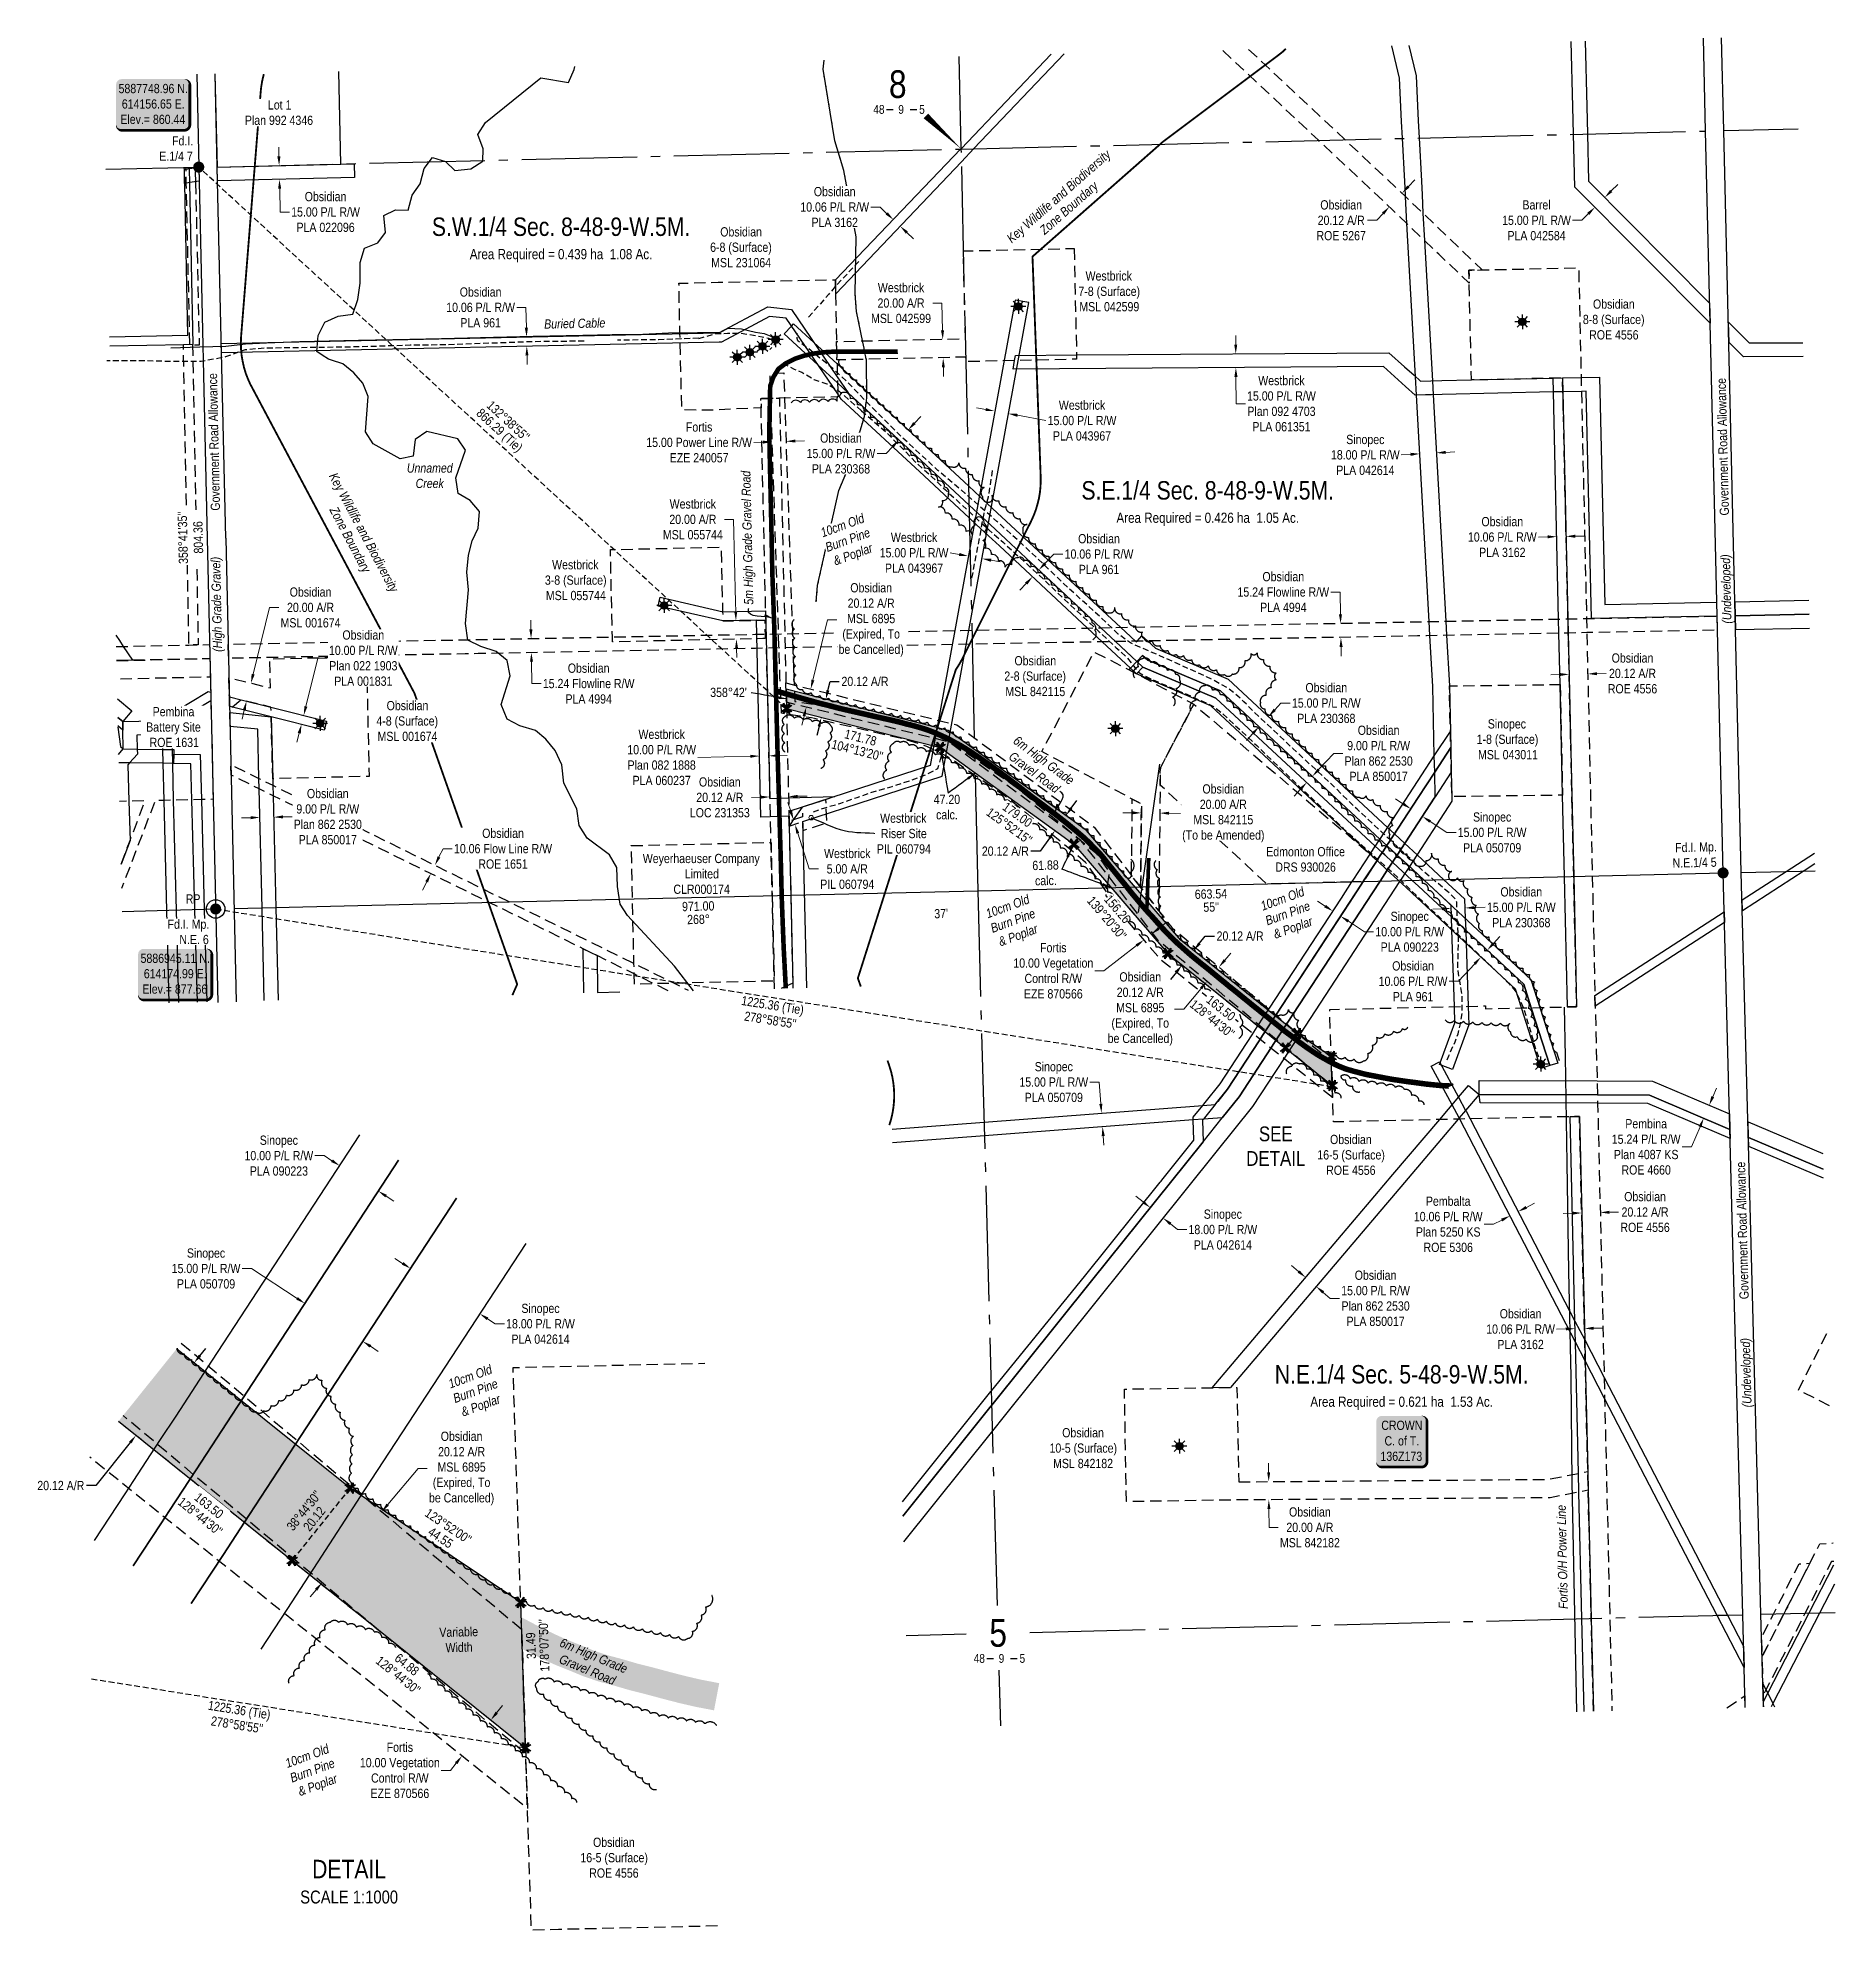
# Model space of a CAD drawing. Extents: x 613982 to 617633, y 5885839 to 5887889.
# Drawn here: x 613982 to 615930, y 5885839 to 5887889 of the extents above; entities that cross this region are included whole.
import ezdxf
from ezdxf.enums import TextEntityAlignment as Align

# ---------------------------------------------------------------- set-up
doc = ezdxf.new("R2010")
doc.units = 0
doc.header["$LTSCALE"] = 5
doc.header["$PDSIZE"] = 0.5
for name, pattern in [('0', [1, 1, 0]), ('DASHDOT2', [12.7, 6.35, -3.175, 0, -3.175]), ('foc-ACCESSROAD', [3.75, 2.5, -1.25]), ('foc-FLOWLINE', [3.75, 2.5, -1.25]), ('foc-QUARTERLINE', [33, 25, -3, 2, -3]), ('foc-TIELINE', [1.875, 1.25, -0.625]), ('foc-TRAV', [1.875, 1.25, -0.625]), ('foc-WHEELTRACKS', [2, 0.4, -1.6]), ('UG_PIPE', [1.875, 1.25, -0.625])]:
    doc.linetypes.add(name, pattern=pattern)
doc.layers.get('Defpoints').update_dxf_attribs({"color": 9})
for name, color, linetype in [('10', 1, 'Continuous'), ('35', 37, 'Continuous'), ('9', 3, 'Continuous'), ('AS-CABLE', 224, 'foc-CABLE'), ('AS-OWNER', 7, 'Continuous'), ('AS-PIPE-UG', 44, 'UG_PIPE'), ('AS-POWER', 104, 'foc-POWER'), ('AS-ROADS', 254, 'Continuous'), ('AS-WILDLIFE', 131, 'DASHDOT2'), ('C-AR', 13, 'foc-ACCESSROAD'), ('C-FLOWLINE', 13, 'foc-FLOWLINE'), ('C-RW', 13, 'Continuous'), ('C-SYMBOL', 7, 'Continuous'), ('C-WS', 13, 'foc-ACCESSROAD'), ('C-WS-S', 8, 'Continuous'), ('DETAIL-T', 7, 'Continuous'), ('F-EZE', 190, 'foc-FLOWLINE'), ('F-RW', 190, 'Continuous'), ('F-WS', 190, 'foc-ACCESSROAD'), ('F-WS-S', 8, 'Continuous'), ('L-AREAREQUIRED', 7, 'Continuous'), ('L-BD', 7, 'Continuous'), ('L-BD1', 253, 'Continuous'), ('L-MON', 1, 'Continuous'), ('L-MON-T', 1, 'Continuous'), ('L-QSEC', 8, 'foc-QUARTERLINE'), ('L-ROAD-T', 7, 'Continuous'), ('L-SEC', 7, 'Continuous'), ('L-SECLBL', 7, 'Continuous'), ('L-TIE', 7, 'foc-TIELINE'), ('L-TITLEDB', 4, 'Continuous'), ('L-TITLEDB-T', 4, 'Continuous'), ('P-PROPOSED', 10, 'Continuous'), ('P-PROPOSED-H', 21, 'Continuous'), ('P-TRAV', 4, 'foc-TRAV'), ('P-TXT', 4, 'Continuous'), ('T-BUSH', 110, '0'), ('T-BUSH-T', 110, 'Continuous'), ('T-CREEK', 160, 'Continuous'), ('T-WATER-P3', 160, 'foc-WHEELTRACKS'), ('T-WATER-T', 170, 'Continuous')]:
    doc.layers.add(name, color=color, linetype=linetype)
for name, color, linetype, lineweight in [('C-AR-T', 13, 'Continuous', 9), ('C-FLOWLINE-T', 13, 'Continuous', 9), ('C-RW-T', 13, 'Continuous', 9), ('C-WS-T', 13, 'Continuous', 9), ('F-AR-T', 190, 'Continuous', 9), ('F-EZE-T', 190, 'Continuous', 9), ('F-RW-T', 190, 'Continuous', 9), ('F-WS-T', 190, 'Continuous', 9), ('T-TEXT', 48, 'Continuous', 18)]:
    doc.layers.add(name, color=color, linetype=linetype, lineweight=lineweight)
doc.styles.add('100L', font='ARIALN.TTF', dxfattribs={"height": 11})
doc.styles.add('175L', font='ARIALN.TTF', dxfattribs={"height": 20})
doc.styles.add('240', font='ARIALN.TTF', dxfattribs={"height": 30})
doc.styles.add('80', font='ARIALN.TTF', dxfattribs={"height": 10})
doc.styles.add('80CG', font='ARIALN.TTF', dxfattribs={"height": 10})
doc.styles.add('80L', font='ARIALN.TTF', dxfattribs={"height": 10})
doc.styles.add('80LS', font='ARIALNI.TTF', dxfattribs={"height": 10})
doc.styles.add('foc-LtypeFont', font='ARIALN.TTF', dxfattribs={"height": 7.35})
doc.styles.add('SIMPLEX', font='ARIALN.TTF')
doc.linetypes.add('foc-CABLE', pattern='A,2,-1,["C",foc-LtypeFont,S=0.2,R=0,X=-0.625,Y=-0.75],-1.24,8', length=12.24)
doc.linetypes.add('foc-POWER', pattern='A,6,-1,["P",foc-LtypeFont,S=0.2,R=0,X=-0.625,Y=-0.75],-1.24,4', length=12.24)
doc.linetypes.add('foc-TOPO-flowdirection-NOLINE', pattern='A,0,[">",foc-LtypeFont,S=0.3,R=0,X=0,Y=-0.945],-20,[">",foc-LtypeFont,S=0.3,R=0,X=0,Y=-0.945],0', length=20)
doc.dimstyles.new('Compass 5 000', dxfattribs={"dimscale": 5, "dimtxt": 9, "dimasz": 2, "dimexe": 0.2, "dimexo": 0.0625, "dimgap": 0.5, "dimtad": 0, "dimtih": 1, "dimtoh": 1, "dimzin": 0, "dimdsep": 46, "dimtxsty": '80CG', "dimcen": 0.1, "dimse1": 1, "dimse2": 1, "dimclrd": 256, "dimclrt": 256, "dimaunit": 1, "dimadec": 4, "dimazin": 0, "dimtfac": 0.06, "dimtofl": 0, "dimtmove": 0, "dimatfit": 1, "dimfxl": 0.2, "dimtolj": 1, "dimtzin": 0, "dimlwd": -1, "dimarcsym": 0})

msp = doc.modelspace()

# ---------------------------------------------------------------- texts
at = {"layer": 'AS-CABLE', "insert": (614530.548, 5887583.835), "char_height": 10.0068, "attachment_point": 1, "rotation": 1.266515, "style": '100L'}
msp.add_mtext_dynamic_manual_height_columns('\\A1;\\pi0.29918;{\\fArial Narrow|b0|i1|c0|p34;Buried Cable}', width=66.07943, gutter_width=55.039, heights=[0], dxfattribs=at)
at = {"layer": 'AS-POWER', "insert": (615630.277, 5886186.224), "char_height": 10.0068, "attachment_point": 1, "rotation": 91.188845, "style": '100L'}
msp.add_mtext_dynamic_manual_height_columns('\\A1;\\pi0.32648;{\\fArial Narrow|b0|i1|c0|p34;Fortis O/H Power Line}', width=112.5776, gutter_width=55.039, heights=[0], dxfattribs=at)
at = {"layer": 'AS-WILDLIFE', "char_height": 10, "attachment_point": 5, "style": '240'}
for insert, rotation in [((615094.945, 5887709.944), 41.355775), ((614326.883, 5887348.526), 297.979473)]:
    msp.add_mtext_dynamic_manual_height_columns('{\\fArial Narrow|b0|i1|c0|p34;Key Wildlife and Biodiversity Zone Boundary}', width=144.69754, gutter_width=45, heights=[0], dxfattribs=dict(at, insert=insert, rotation=rotation))
at = {"layer": 'C-SYMBOL', "color": 3, "style": '175L'}
for s, height, p in [('S.W.1/4 Sec. 8-48-9-W.5M.', 19.99258, (614549.297, 5887668.388)), ('S.E.1/4 Sec. 8-48-9-W.5M.', 19.99258, (615250.012, 5887382.714)), ('N.E.1/4 Sec. 5-48-9-W.5M.', 20, (615460.14, 5886424.894))]:
    msp.add_text(s, height=height, dxfattribs=at).set_placement(p, align=Align.BOTTOM_CENTER)
at = {"layer": 'C-WS-T', "attachment_point": 1, "style": '175L'}
for s, width, insert, char_height in [('\\pi11.205;Obsidian\\P\\pi0.25454;6-8 (Surface)\\P\\pi1.3524;MSL 231064', 66.22802, (614710.562, 5887683.805), 9.99626), ('\\pi11.205;Obsidian\\P\\pi0.27841;8-8 (Surface)\\P\\pi7.0903;ROE 4556', 66.22802, (615656.257, 5887605.555), 9.99626), ('\\pi11.205;Obsidian\\P\\pi0.21022;2-8 (Surface)\\P\\pi1.308;MSL 842115', 66.22802, (615029.378, 5887219.09), 9.99626), ('\\pi14.39;Obsidian\\P\\pi0.66367;16-5 (Surface)\\P\\pi10.275;ROE 4556', 72.59671, (615368.105, 5886700.354), 9.99626), ('\\pi14.39;Obsidian\\P\\pi0.66367;10-5 (Surface)\\P\\pi4.5572;MSL 842182', 72.59671, (615077.911, 5886382.592), 9.99626), ('\\pi14.39;Obsidian\\P\\pi0.66356;16-5 (Surface)\\P\\pi10.275;ROE 4556', 72.59671, (614569.547, 5885938.801), 9.99629)]:
    msp.add_mtext_dynamic_manual_height_columns(s, width=width, gutter_width=99.963, heights=[0], dxfattribs=dict(at, insert=insert, char_height=char_height))
at = {"layer": 'DETAIL-T', "color": 3, "attachment_point": 5, "style": '80CG'}
for s, insert, char_height, width in [('SEE\\PDETAIL', (615323.765, 5886688.073), 15.9941, 63.61251), ('DETAIL\\P{\\H0.7x;SCALE 1:1000}', (614319.622, 5885891.043), 19.99258, 223.77496)]:
    msp.add_mtext(s, dxfattribs=dict(at, insert=insert, char_height=char_height, width=width))
at = {"layer": 'F-WS-T', "attachment_point": 1, "style": '175L'}
for s, width, insert, char_height in [('\\pi8.079;Westbrick\\P\\pi0.3125;7-8 (Surface)\\P\\pi1.3285;MSL 042599', 66.22802, (615109.572, 5887636.04), 9.99626), ('\\pi8.079;Westbrick\\P\\pi0.27841;3-8 (Surface)\\P\\pi1.3524;MSL 055744', 66.22802, (614531.493, 5887323.105), 9.99626), ('\\pi12.736;Sinopec\\P\\pi0.66367;1-8 (Surface)\\P\\pi2.1297;MSL 043011', 66.22802, (615540.764, 5887150.653), 9.99626), ('\\pi0.12844;Weyerhaeuser Company \\P\\pi45.715;Limited\\P\\pi33.341;CLR000174', 126.703, (614637.705, 5887004.834), 10)]:
    msp.add_mtext_dynamic_manual_height_columns(s, width=width, gutter_width=99.963, heights=[0], dxfattribs=dict(at, insert=insert, char_height=char_height))
at = {"layer": 'L-AREAREQUIRED', "color": 5, "style": '100L'}
for s, height, p in [('Area Required = 0.439 ha  1.08 Ac.', 10.99592, (614549.297, 5887645.897)), ('Area Required = 0.426 ha  1.05 Ac.', 10.99592, (615250.012, 5887360.222)), ('Area Required = 0.621 ha  1.53 Ac.', 11, (615460.14, 5886402.394))]:
    msp.add_text(s, height=height, dxfattribs=at).set_placement(p, align=Align.BOTTOM_CENTER)
at = {"layer": 'L-BD', "style": '80L'}
for s, height, rotation, p in [('866.29 (Tie)', 9.99629, 317.3517, (614481.89, 5887462.966)), ("132°38'55''", 9.99629, 317.3517, (614492.048, 5887473.994)), ('971.00', 9.9963, 1.369508, (614697.911, 5886948.113)), ('663.54', 9.9963, 1.369508, (615253.465, 5886961.395)), ("55''", 9.9963, 1.369508, (615253.805, 5886947.154)), ('268°', 9.9963, 1.369508, (614698.252, 5886933.872)), ("37'", 9.9963, 1.369508, (614961.175, 5886940.158)), ('1225.36 (Tie)', 9.99629, 351.0179, (614778.372, 5886839.616)), ("278°58'55''", 9.99629, 351.0179, (614776.031, 5886824.805)), ('1225.36 (Tie)', 9.99629, 351.0179, (614200.422, 5886075.954)), ("278°58'55''", 9.99629, 351.0179, (614198.081, 5886061.143))]:
    msp.add_text(s, height=height, rotation=rotation, dxfattribs=at).set_placement(p, align=Align.MIDDLE)
msp.add_text("358%%d42'", height=9.9963, dxfattribs=at).set_placement((614730.714, 5887179.779), align=Align.MIDDLE)
at = {"layer": 'L-BD1', "style": '80L'}
for s, height, rotation, p in [('171.78', 9.9963, 345.7781, (614873.794, 5887130.876)), ("104°13'20''", 9.99629, 345.7781, (614870.294, 5887117.068)), ("125°52'15''", 9.99629, 324.1294, (615034.992, 5887035.044)), ("139°20'30''", 9.99629, 310.658, (615140.822, 5886935.211)), ("128°44'30''", 9.99629, 321.2588, (615254.907, 5886826.107)), ("38°44'30''", 9.9963, 51.2588, (614270.722, 5886293.24)), ("128°44'30''", 9.99629, 321.2588, (614158.346, 5886286.898)), ('20.12', 9.9963, 51.2588, (614281.833, 5886284.325)), ("123°52'00''", 9.99629, 326.1337, (614427.069, 5886276.316)), ('44.55', 9.9963, 326.1337, (614418.713, 5886263.865)), ("178°07'50''", 9.99629, 91.8696, (614530.844, 5886147.239)), ('31.49', 9.9963, 91.8696, (614516.607, 5886146.774)), ("128°44'30''", 9.99629, 321.2588, (614372.872, 5886114.777)), ('64.88', 9.9963, 321.2588, (614382.256, 5886126.472))]:
    msp.add_text(s, height=height, rotation=rotation, dxfattribs=at).set_placement(p, align=Align.MIDDLE)
at = {"layer": 'L-ROAD-T', "style": '80L'}
for rotation, p in [(91.348552, (615808.106, 5887445.938)), (91.515238, (615829.306, 5886596.723))]:
    msp.add_text('Government Road Allowance', height=10, rotation=rotation, dxfattribs=at).set_placement(p, align=Align.MIDDLE_CENTER)
at = {"layer": 'P-TXT'}
for s, insert, char_height, width, attachment_point, rotation, style in [('\\A1;61.88\\Pcalc.', (615074.427, 5886984.144), 9.9963, 28.19322, 5, 1.369554, '80CG'), ('Variable Width', (614438.24, 5886166.685), 9.99629, 41.61252, 2, 1.3696, '80L')]:
    msp.add_mtext(s, dxfattribs=dict(at, insert=insert, char_height=char_height, width=width, attachment_point=attachment_point, rotation=rotation, style=style))
at = {"layer": 'T-TEXT', "style": '80LS'}
for rotation, p in [(91.348552, (615811.734, 5887291.793)), (91.515238, (615833.384, 5886442.59))]:
    msp.add_text('(Undeveloped)', height=10, rotation=rotation, dxfattribs=at).set_placement(p, align=Align.MIDDLE_CENTER)
at = {"layer": 'T-TEXT', "insert": (614550.177, 5886155.79), "char_height": 10, "attachment_point": 1, "rotation": 337.456333, "style": '80L'}
msp.add_mtext_dynamic_manual_height_columns('\\pi0.54187,t140.54;{\\fArial Narrow|b0|i1|c0|p34;6m High Grade \\P\\pi6.8823,t146.88;Gravel Road}', width=77.52304, gutter_width=50, heights=[0], dxfattribs=at)
at = {"layer": 'T-WATER-T', "insert": (614382.294, 5887427.878), "char_height": 9.99626, "attachment_point": 1, "style": '175L'}
msp.add_mtext_dynamic_manual_height_columns('\\pi-0.093212;{\\fArial Narrow|b0|i1|c0|p34;Unnamed \\P\\pi9.3985;Creek}', width=48.90844, gutter_width=99.963, heights=[0], dxfattribs=at)

# ---------------------------------------------------------------- blocks, each defined once
blk = doc.blocks.new('L-SECLBL')
at = {"layer": '9', "color": 7}
for p, q in [((-5.1, -27.8), (-12.3, -27.8)), ((20.7, -27.8), (13.5, -27.8))]:
    blk.add_line(p, q, dxfattribs=at)
at = {"layer": '10', "color": 2, "style": 'SIMPLEX'}
blk.add_attdef('SEC', text='', height=30, dxfattribs=at).set_placement((0, 0), align=Align.MIDDLE)
at = {"layer": '10', "color": 5, "style": '80L'}
blk.add_attdef('TWP', text='', height=9.5, dxfattribs=at).set_placement((-14.4, -27.4), align=Align.MIDDLE_RIGHT)
blk.add_attdef('RGE', text='', height=9.5, dxfattribs=at).set_placement((3.6, -27.4), align=Align.MIDDLE_CENTER)
blk.add_attdef('MER', text='', height=9.5, dxfattribs=at).set_placement((23.2, -27.4), align=Align.MIDDLE_LEFT)
blk = doc.blocks.new('*D28')
at = {"layer": 'C-AR-T', "transparency": 16777216}
for p, q in [((614215.6, 5887199.5), (614233.5, 5887271.8)), ((614233.5, 5887271.8), (614243.5, 5887271.8)), ((614206, 5887160.6), (614203.6, 5887150.9))]:
    blk.add_line(p, q, dxfattribs=at)
for points in [[(614214, 5887199.9), (614217.3, 5887199.1), (614213.2, 5887189.8)], [(614204.4, 5887161), (614207.7, 5887160.2), (614208.4, 5887170.3)]]:
    blk.add_solid(points, dxfattribs=at)
at = {"layer": 'Defpoints', "color": 0, "transparency": 16777216}
for p in [(614213.2, 5887189.8), (614222.6, 5887187.5), (614217.8, 5887168)]:
    blk.add_point(p, dxfattribs=at)
at = {"layer": 'C-AR-T', "transparency": 16777216, "insert": (614277.8, 5887271.8), "char_height": 10, "attachment_point": 5, "style": '80CG'}
blk.add_mtext('\\A1;Obsidian\\P20.00 A/R\\PMSL 001674', dxfattribs=at)
blk = doc.blocks.new('*D29')
at = {"layer": 'C-AR-T', "transparency": 16777216}
for p, q in [((615168.1, 5887049.3), (615158.1, 5887049.4)), ((615208.1, 5887048.9), (615220.5, 5887048.7))]:
    blk.add_line(p, q, dxfattribs=at)
for points in [[(615168.1, 5887051), (615168.1, 5887047.6), (615178.1, 5887049.2)], [(615208.1, 5887050.5), (615208.1, 5887047.2), (615198.1, 5887049)]]:
    blk.add_solid(points, dxfattribs=at)
at = {"layer": 'Defpoints', "color": 0, "transparency": 16777216}
for p in [(615198.1, 5887049), (615177.8, 5887020.9), (615197.8, 5887020.7)]:
    blk.add_point(p, dxfattribs=at)
at = {"layer": 'C-AR-T', "transparency": 16777216, "insert": (615266.9, 5887048.7), "char_height": 10, "attachment_point": 5, "style": '80CG', "bg_fill": 3, "box_fill_scale": 1.1, "bg_fill_color": 256, "bg_fill_true_color": 13158600, "bg_fill_transparency": 0}
blk.add_mtext('\\A1;Obsidian\\P20.00 A/R\\PMSL 842115\\P(To be Amended)', dxfattribs=at)
blk = doc.blocks.new('*D30')
at = {"layer": 'C-AR-T', "transparency": 16777216}
for p, q in [((615316, 5886334.7), (615316, 5886344.7)), ((615316.3, 5886295), (615316.5, 5886275)), ((615316.5, 5886275), (615326.5, 5886275))]:
    blk.add_line(p, q, dxfattribs=at)
for points in [[(615317.7, 5886334.7), (615314.4, 5886334.7), (615316.1, 5886324.7)], [(615318, 5886295), (615314.7, 5886295), (615316.2, 5886305)]]:
    blk.add_solid(points, dxfattribs=at)
at = {"layer": 'Defpoints', "color": 0, "transparency": 16777216}
for p in [(615380, 5886325.2), (615316.2, 5886305), (615380.2, 5886305.5)]:
    blk.add_point(p, dxfattribs=at)
at = {"layer": 'C-AR-T', "transparency": 16777216, "insert": (615360.7, 5886275), "char_height": 10, "attachment_point": 5, "style": '80CG'}
blk.add_mtext('\\A1;Obsidian\\P20.00 A/R\\PMSL 842182', dxfattribs=at)
blk = doc.blocks.new('*D31')
at = {"layer": 'C-AR-T', "transparency": 16777216}
for p, q in [((614765.6, 5887066.2), (614755.6, 5887066)), ((614805.8, 5887067.2), (614815.8, 5887067.4))]:
    blk.add_line(p, q, dxfattribs=at)
for points in [[(614765.6, 5887067.9), (614765.7, 5887064.6), (614775.6, 5887066.5)], [(614805.7, 5887068.8), (614805.8, 5887065.5), (614795.8, 5887066.9)]]:
    blk.add_solid(points, dxfattribs=at)
at = {"layer": 'Defpoints', "color": 0, "transparency": 16777216}
for p in [(614774.7, 5887105.6), (614794.9, 5887106), (614775.6, 5887066.5)]:
    blk.add_point(p, dxfattribs=at)
at = {"layer": 'C-AR-T', "transparency": 16777216, "insert": (614721.3, 5887066), "char_height": 10, "attachment_point": 5, "style": '80CG'}
blk.add_mtext('\\A1;Obsidian\\P20.12 A/R\\PLOC 231353', dxfattribs=at)
blk = doc.blocks.new('*D32')
at = {"layer": 'C-AR-T', "transparency": 16777216}
for p, q in [((615645.2, 5886615.5), (615635.2, 5886615.3)), ((615685.3, 5886616.5), (615695.3, 5886616.7))]:
    blk.add_line(p, q, dxfattribs=at)
for points in [[(615645.2, 5886617.2), (615645.3, 5886613.8), (615655.2, 5886615.7)], [(615685.3, 5886618.1), (615685.4, 5886614.8), (615675.4, 5886616.2)]]:
    blk.add_solid(points, dxfattribs=at)
at = {"layer": 'Defpoints', "color": 0, "transparency": 16777216}
for p in [(615655.2, 5886616.6), (615675.3, 5886617.1), (615675.4, 5886616.2)]:
    blk.add_point(p, dxfattribs=at)
at = {"layer": 'C-AR-T', "transparency": 16777216, "insert": (615723.9, 5886616.7), "char_height": 10, "attachment_point": 5, "style": '80CG'}
blk.add_mtext('\\A1;Obsidian\\P20.12 A/R\\PROE 4556', dxfattribs=at)
blk = doc.blocks.new('*D33')
at = {"layer": 'C-AR-T', "transparency": 16777216}
for p, q in [((615631.7, 5887199.1), (615621.7, 5887198.9)), ((615671.8, 5887200), (615681.8, 5887200.3))]:
    blk.add_line(p, q, dxfattribs=at)
for points in [[(615631.7, 5887200.8), (615631.7, 5887197.5), (615641.7, 5887199.3)], [(615671.8, 5887201.7), (615671.9, 5887198.4), (615661.8, 5887199.8)]]:
    blk.add_solid(points, dxfattribs=at)
at = {"layer": 'Defpoints', "color": 0, "transparency": 16777216}
for p in [(615641.4, 5887210.6), (615661.6, 5887211.1), (615661.8, 5887199.8)]:
    blk.add_point(p, dxfattribs=at)
at = {"layer": 'C-AR-T', "transparency": 16777216, "insert": (615710.3, 5887200.3), "char_height": 10, "attachment_point": 5, "style": '80CG'}
blk.add_mtext('\\A1;Obsidian\\P20.12 A/R\\PROE 4556', dxfattribs=at)
blk = doc.blocks.new('*D34')
at = {"layer": 'C-AR-T', "transparency": 16777216}
for p, q in [((615467.4, 5887727.9), (615474.3, 5887735.2)), ((615433.2, 5887691.3), (615423.2, 5887691.3)), ((615440, 5887698.6), (615433.2, 5887691.3))]:
    blk.add_line(p, q, dxfattribs=at)
for points in [[(615466.2, 5887729), (615468.7, 5887726.8), (615460.6, 5887720.6)], [(615438.8, 5887699.8), (615441.2, 5887697.5), (615446.8, 5887705.9)]]:
    blk.add_solid(points, dxfattribs=at)
at = {"layer": 'Defpoints', "color": 0, "transparency": 16777216}
for p in [(615446.5, 5887733.8), (615432.7, 5887719.2), (615446.8, 5887705.9)]:
    blk.add_point(p, dxfattribs=at)
at = {"layer": 'C-AR-T', "transparency": 16777216, "insert": (615394.6, 5887691.3), "char_height": 10, "attachment_point": 5, "style": '80CG'}
blk.add_mtext('\\A1;Obsidian\\P20.12 A/R\\PROE 5267', dxfattribs=at)
blk = doc.blocks.new('*D35')
at = {"layer": 'C-FLOWLINE-T', "transparency": 16777216}
for p, q in [((614417, 5887001.5), (614421.4, 5887010.4)), ((614421.4, 5887010.4), (614431.4, 5887010.4)), ((614403.7, 5886974.5), (614399.3, 5886965.5))]:
    blk.add_line(p, q, dxfattribs=at)
for points in [[(614415.5, 5887002.2), (614418.5, 5887000.7), (614412.6, 5886992.5)], [(614402.2, 5886975.2), (614405.2, 5886973.8), (614408.1, 5886983.5)]]:
    blk.add_solid(points, dxfattribs=at)
at = {"layer": 'Defpoints', "color": 0, "transparency": 16777216}
for p in [(614407.2, 5886995.1), (614412.6, 5886992.5), (614402.8, 5886986.1)]:
    blk.add_point(p, dxfattribs=at)
at = {"layer": 'C-FLOWLINE-T', "transparency": 16777216, "insert": (614486.4, 5887010.4), "char_height": 10, "attachment_point": 5, "style": '80CG', "bg_fill": 3, "box_fill_scale": 1.1, "bg_fill_color": 256, "bg_fill_true_color": 13158600, "bg_fill_transparency": 0}
blk.add_mtext('\\A1;Obsidian\\P10.06 Flow Line R/W\\PROE 1651', dxfattribs=at)
blk = doc.blocks.new('*D36')
at = {"layer": 'C-RW-T', "transparency": 16777216}
for p, q in [((615559.7, 5886907.7), (615566.5, 5886915.1)), ((615539.3, 5886885.7), (615521.6, 5886866.7)), ((615521.6, 5886866.7), (615511.6, 5886866.7))]:
    blk.add_line(p, q, dxfattribs=at)
for points in [[(615538, 5886886.8), (615540.5, 5886884.6), (615546.1, 5886893)], [(615558.5, 5886908.9), (615560.9, 5886906.6), (615552.9, 5886900.4)]]:
    blk.add_solid(points, dxfattribs=at)
at = {"layer": 'Defpoints', "color": 0, "transparency": 16777216}
for p in [(615498.6, 5886937.1), (615505.4, 5886944.5), (615546.1, 5886893)]:
    blk.add_point(p, dxfattribs=at)
at = {"layer": 'C-RW-T', "transparency": 16777216, "insert": (615472.5, 5886866.7), "char_height": 10, "attachment_point": 5, "style": '80CG'}
blk.add_mtext('\\A1;Obsidian\\P10.06 P/L R/W\\PPLA 961', dxfattribs=at)
blk = doc.blocks.new('*D37')
at = {"layer": 'C-RW-T', "transparency": 16777216}
for p, q in [((615073.9, 5887319.7), (615083.1, 5887329.6)), ((615083.1, 5887329.6), (615093.1, 5887329.6)), ((615053.4, 5887297.7), (615046.5, 5887290.4))]:
    blk.add_line(p, q, dxfattribs=at)
for points in [[(615072.6, 5887320.9), (615075.1, 5887318.6), (615067, 5887312.4)], [(615052.1, 5887298.9), (615054.6, 5887296.6), (615060.2, 5887305.1)]]:
    blk.add_solid(points, dxfattribs=at)
at = {"layer": 'Defpoints', "color": 0, "transparency": 16777216}
for p in [(615042.8, 5887321.3), (615049.7, 5887328.6), (615067, 5887312.4)]:
    blk.add_point(p, dxfattribs=at)
at = {"layer": 'C-RW-T', "transparency": 16777216, "insert": (615132.2, 5887329.6), "char_height": 10, "attachment_point": 5, "style": '80CG'}
blk.add_mtext('\\A1;Obsidian\\P10.06 P/L R/W\\PPLA 961', dxfattribs=at)
blk = doc.blocks.new('*D38')
at = {"layer": 'C-RW-T', "transparency": 16777216}
for p, q in [((615638.1, 5886490), (615628.1, 5886489.8)), ((615668.1, 5886490.8), (615678.1, 5886491))]:
    blk.add_line(p, q, dxfattribs=at)
for points in [[(615638, 5886491.7), (615638.1, 5886488.4), (615648.1, 5886490.3)], [(615668.1, 5886492.4), (615668.2, 5886489.1), (615658.1, 5886490.5)]]:
    blk.add_solid(points, dxfattribs=at)
at = {"layer": 'Defpoints', "color": 0, "transparency": 16777216}
for p in [(615648.1, 5886490.3), (615650, 5886412.1), (615660, 5886412.3)]:
    blk.add_point(p, dxfattribs=at)
at = {"layer": 'C-RW-T', "transparency": 16777216, "insert": (615589, 5886489.8), "char_height": 10, "attachment_point": 5, "style": '80CG'}
blk.add_mtext('\\A1;Obsidian\\P10.06 P/L R/W\\PPLA 3162', dxfattribs=at)
blk = doc.blocks.new('*D39')
at = {"layer": 'C-RW-T', "transparency": 16777216}
for p, q in [((615618.3, 5887348.3), (615608.3, 5887348.1)), ((615648.3, 5887349), (615658.3, 5887349.2))]:
    blk.add_line(p, q, dxfattribs=at)
for points in [[(615618.2, 5887350), (615618.3, 5887346.7), (615628.3, 5887348.5)], [(615648.3, 5887350.7), (615648.4, 5887347.3), (615638.3, 5887348.8)]]:
    blk.add_solid(points, dxfattribs=at)
at = {"layer": 'Defpoints', "color": 0, "transparency": 16777216}
for p in [(615628.3, 5887348.5), (615628.3, 5887347.3), (615638.4, 5887347.5)]:
    blk.add_point(p, dxfattribs=at)
at = {"layer": 'C-RW-T', "transparency": 16777216, "insert": (615569.2, 5887348.1), "char_height": 10, "attachment_point": 5, "style": '80CG'}
blk.add_mtext('\\A1;Obsidian\\P10.06 P/L R/W\\PPLA 3162', dxfattribs=at)
blk = doc.blocks.new('*D40')
at = {"layer": 'C-RW-T', "transparency": 16777216}
for p, q in [((614516.6, 5887248.1), (614516.4, 5887258.1)), ((614517.3, 5887212.9), (614517.7, 5887189.3)), ((614517.7, 5887189.3), (614527.7, 5887189.3))]:
    blk.add_line(p, q, dxfattribs=at)
for points in [[(614518.3, 5887248.2), (614514.9, 5887248.1), (614516.8, 5887238.1)], [(614518.9, 5887212.9), (614515.6, 5887212.9), (614517.1, 5887222.9)]]:
    blk.add_solid(points, dxfattribs=at)
at = {"layer": 'Defpoints', "color": 0, "transparency": 16777216}
for p in [(614507.5, 5887238), (614507.8, 5887222.7), (614517.1, 5887222.9)]:
    blk.add_point(p, dxfattribs=at)
at = {"layer": 'C-RW-T', "transparency": 16777216, "insert": (614579.2, 5887189.3), "char_height": 10, "attachment_point": 5, "style": '80CG'}
blk.add_mtext('\\A1;Obsidian\\P15.24 Flowline R/W\\PPLA 4994', dxfattribs=at)
blk = doc.blocks.new('*D41')
at = {"layer": 'C-RW-T', "transparency": 16777216}
for p, q in [((615393.4, 5887288.5), (615383.4, 5887288.5)), ((615393.9, 5887264.3), (615393.4, 5887288.5)), ((615394.5, 5887229.1), (615394.7, 5887219.1))]:
    blk.add_line(p, q, dxfattribs=at)
for points in [[(615395.5, 5887264.4), (615392.2, 5887264.3), (615394, 5887254.3)], [(615396.2, 5887229.1), (615392.9, 5887229.1), (615394.3, 5887239.1)]]:
    blk.add_solid(points, dxfattribs=at)
at = {"layer": 'Defpoints', "color": 0, "transparency": 16777216}
for p in [(615377.9, 5887254), (615378.2, 5887238.8), (615394, 5887254.3)]:
    blk.add_point(p, dxfattribs=at)
at = {"layer": 'C-RW-T', "transparency": 16777216, "insert": (615331.9, 5887288.5), "char_height": 10, "attachment_point": 5, "style": '80CG'}
blk.add_mtext('\\A1;Obsidian\\P15.24 Flowline R/W\\PPLA 4994', dxfattribs=at)
blk = doc.blocks.new('*D42')
at = {"layer": 'C-RW-T', "transparency": 16777216}
for p, q in [((614272.8, 5887164.5), (614285.9, 5887216.9)), ((614285.9, 5887216.9), (614295.9, 5887216.9)), ((614265.5, 5887135.5), (614263.1, 5887125.7))]:
    blk.add_line(p, q, dxfattribs=at)
for points in [[(614271.2, 5887164.9), (614274.4, 5887164.1), (614270.4, 5887154.8)], [(614263.9, 5887135.9), (614267.2, 5887135), (614268, 5887145.2)]]:
    blk.add_solid(points, dxfattribs=at)
at = {"layer": 'Defpoints', "color": 0, "transparency": 16777216}
for p in [(614268, 5887145.2), (614269.3, 5887144.8), (614271.7, 5887154.5)]:
    blk.add_point(p, dxfattribs=at)
at = {"layer": 'C-RW-T', "transparency": 16777216, "insert": (614335, 5887216.9), "char_height": 10, "attachment_point": 5, "style": '80CG', "bg_fill": 3, "box_fill_scale": 1.1, "bg_fill_color": 256, "bg_fill_true_color": 13158600, "bg_fill_transparency": 0}
blk.add_mtext('\\A1;Obsidian\\P10.00 P/L R/W\\PPlan 022 1903\\PPLA 001831', dxfattribs=at)
blk = doc.blocks.new('*D43')
at = {"layer": 'C-RW-T', "transparency": 16777216}
for p, q in [((614243.5, 5887760.7), (614243.3, 5887770.7)), ((614244.4, 5887725.7), (614245, 5887700.3)), ((614245, 5887700.3), (614255, 5887700.3))]:
    blk.add_line(p, q, dxfattribs=at)
for points in [[(614245.2, 5887760.7), (614241.8, 5887760.6), (614243.8, 5887750.7)], [(614246, 5887725.7), (614242.7, 5887725.7), (614244.1, 5887735.7)]]:
    blk.add_solid(points, dxfattribs=at)
at = {"layer": 'Defpoints', "color": 0, "transparency": 16777216}
for p in [(614211.5, 5887749.9), (614211.8, 5887734.9), (614244.1, 5887735.7)]:
    blk.add_point(p, dxfattribs=at)
at = {"layer": 'C-RW-T', "transparency": 16777216, "insert": (614294.1, 5887700.3), "char_height": 10, "attachment_point": 5, "style": '80CG'}
blk.add_mtext('\\A1;Obsidian\\P15.00 P/L R/W\\PPLA 022096', dxfattribs=at)
blk = doc.blocks.new('*D44')
at = {"layer": 'C-RW-T', "transparency": 16777216}
for p, q in [((615503.8, 5886945.3), (615493.8, 5886945)), ((615538.7, 5886946.5), (615550.7, 5886946.9))]:
    blk.add_line(p, q, dxfattribs=at)
for points in [[(615503.7, 5886947), (615503.8, 5886943.7), (615513.8, 5886945.7)], [(615538.7, 5886948.2), (615538.8, 5886944.9), (615528.7, 5886946.2)]]:
    blk.add_solid(points, dxfattribs=at)
at = {"layer": 'Defpoints', "color": 0, "transparency": 16777216}
for p in [(615513.9, 5886940), (615528.7, 5886946.2), (615528.9, 5886940.5)]:
    blk.add_point(p, dxfattribs=at)
at = {"layer": 'C-RW-T', "transparency": 16777216, "insert": (615589.8, 5886946.9), "char_height": 10, "attachment_point": 5, "style": '80CG'}
blk.add_mtext('\\A1;Obsidian\\P15.00 P/L R/W\\PPLA 230368', dxfattribs=at)
blk = doc.blocks.new('*D45')
at = {"layer": 'C-RW-T', "transparency": 16777216}
for p, q in [((615322.6, 5887160.8), (615329.4, 5887168.2)), ((615329.4, 5887168.2), (615339.4, 5887168.2)), ((615298.8, 5887135.2), (615292, 5887127.8))]:
    blk.add_line(p, q, dxfattribs=at)
for points in [[(615321.3, 5887162), (615323.8, 5887159.7), (615315.8, 5887153.5)], [(615297.5, 5887136.3), (615300, 5887134), (615305.6, 5887142.5)]]:
    blk.add_solid(points, dxfattribs=at)
at = {"layer": 'Defpoints', "color": 0, "transparency": 16777216}
for p in [(615305.9, 5887142.2), (615315.8, 5887153.5), (615316.1, 5887153.2)]:
    blk.add_point(p, dxfattribs=at)
at = {"layer": 'C-RW-T', "transparency": 16777216, "insert": (615378.5, 5887168.2), "char_height": 10, "attachment_point": 5, "style": '80CG'}
blk.add_mtext('\\A1;Obsidian\\P15.00 P/L R/W\\PPLA 230368', dxfattribs=at)
blk = doc.blocks.new('*D46')
at = {"layer": 'C-RW-T', "transparency": 16777216}
for p, q in [((614932.2, 5887471.6), (614939, 5887478.9)), ((614908.5, 5887446), (614901.7, 5887438.6)), ((614901.7, 5887438.6), (614891.7, 5887438.6))]:
    blk.add_line(p, q, dxfattribs=at)
for points in [[(614931, 5887472.7), (614933.5, 5887470.4), (614925.4, 5887464.2)], [(614907.3, 5887447.1), (614909.7, 5887444.8), (614915.3, 5887453.3)]]:
    blk.add_solid(points, dxfattribs=at)
at = {"layer": 'Defpoints', "color": 0, "transparency": 16777216}
for p in [(614902.8, 5887485.2), (614892.7, 5887474.3), (614915.3, 5887453.3)]:
    blk.add_point(p, dxfattribs=at)
at = {"layer": 'C-RW-T', "transparency": 16777216, "insert": (614852.6, 5887438.6), "char_height": 10, "attachment_point": 5, "style": '80CG', "bg_fill": 3, "box_fill_scale": 1.1, "bg_fill_color": 256, "bg_fill_true_color": 13158600, "bg_fill_transparency": 0}
blk.add_mtext('\\A1;Obsidian\\P15.00 P/L R/W\\PPLA 230368', dxfattribs=at)
blk = doc.blocks.new('*D47')
at = {"layer": 'C-RW-T', "transparency": 16777216}
for p, q in [((615370.2, 5887096.1), (615386.5, 5887113.7)), ((615386.5, 5887113.7), (615396.5, 5887113.7)), ((615350.5, 5887074.9), (615343.7, 5887067.5))]:
    blk.add_line(p, q, dxfattribs=at)
for points in [[(615369, 5887097.2), (615371.4, 5887095), (615363.4, 5887088.8)], [(615349.2, 5887076), (615351.7, 5887073.7), (615357.3, 5887082.2)]]:
    blk.add_solid(points, dxfattribs=at)
at = {"layer": 'Defpoints', "color": 0, "transparency": 16777216}
for p in [(615338.6, 5887099.5), (615344.8, 5887106.1), (615363.4, 5887088.8)]:
    blk.add_point(p, dxfattribs=at)
at = {"layer": 'C-RW-T', "transparency": 16777216, "insert": (615435.2, 5887113.7), "char_height": 10, "attachment_point": 5, "style": '80CG'}
blk.add_mtext('\\A1;Obsidian\\P9.00 P/L R/W\\PPlan 862 2530\\PPLA 850017', dxfattribs=at)
blk = doc.blocks.new('*D48')
at = {"layer": 'C-RW-T', "transparency": 16777216}
for p, q in [((614212.9, 5887044), (614202.9, 5887043.8)), ((614247.8, 5887044.9), (614257.8, 5887045.1))]:
    blk.add_line(p, q, dxfattribs=at)
for points in [[(614212.8, 5887045.7), (614212.9, 5887042.3), (614222.8, 5887044.3)], [(614247.8, 5887046.5), (614247.8, 5887043.2), (614237.8, 5887044.6)]]:
    blk.add_solid(points, dxfattribs=at)
at = {"layer": 'Defpoints', "color": 0, "transparency": 16777216}
for p in [(614237.8, 5887044.6), (614223.9, 5887000.2), (614238.9, 5887000.6)]:
    blk.add_point(p, dxfattribs=at)
at = {"layer": 'C-RW-T', "transparency": 16777216, "insert": (614296.5, 5887045.1), "char_height": 10, "attachment_point": 5, "style": '80CG', "bg_fill": 3, "box_fill_scale": 1.1, "bg_fill_color": 256, "bg_fill_true_color": 13158600, "bg_fill_transparency": 0}
blk.add_mtext('\\A1;Obsidian\\P9.00 P/L R/W\\PPlan 862 2530\\PPLA 850017', dxfattribs=at)
blk = doc.blocks.new('*D49')
at = {"layer": 'C-RW-T', "transparency": 16777216}
for p, q in [((615348.5, 5886552.3), (615340.9, 5886558.7)), ((615375.2, 5886529.6), (615382.8, 5886523.2)), ((615382.8, 5886523.2), (615392.8, 5886523.2))]:
    blk.add_line(p, q, dxfattribs=at)
for points in [[(615349.6, 5886553.5), (615347.4, 5886551), (615356.1, 5886545.8)], [(615376.2, 5886530.9), (615374.1, 5886528.4), (615367.5, 5886536.1)]]:
    blk.add_solid(points, dxfattribs=at)
at = {"layer": 'Defpoints', "color": 0, "transparency": 16777216}
for p in [(615407.7, 5886606.7), (615419.2, 5886597), (615356.1, 5886545.8)]:
    blk.add_point(p, dxfattribs=at)
at = {"layer": 'C-RW-T', "transparency": 16777216, "insert": (615431.9, 5886523.2), "char_height": 10, "attachment_point": 5, "style": '80CG'}
blk.add_mtext('\\A1;Obsidian\\P15.00 P/L R/W\\PPlan 862 2530\\PPLA 850017', dxfattribs=at)
blk = doc.blocks.new('*D50')
at = {"layer": 'C-RW-T', "transparency": 16777216}
for p, q in [((614894.9, 5887705.7), (614884.9, 5887705.7)), ((614902.1, 5887698.8), (614894.9, 5887705.7)), ((614923.9, 5887678.1), (614931.2, 5887671.2))]:
    blk.add_line(p, q, dxfattribs=at)
for points in [[(614903.3, 5887700), (614901, 5887697.6), (614909.4, 5887691.9)], [(614925.1, 5887679.3), (614922.8, 5887676.9), (614916.7, 5887685)]]:
    blk.add_solid(points, dxfattribs=at)
at = {"layer": 'Defpoints', "color": 0, "transparency": 16777216}
for p in [(614909.4, 5887691.9), (614903.2, 5887685.4), (614910.5, 5887678.5)]:
    blk.add_point(p, dxfattribs=at)
at = {"layer": 'C-RW-T', "transparency": 16777216, "insert": (614845.8, 5887705.7), "char_height": 10, "attachment_point": 5, "style": '80CG', "bg_fill": 3, "box_fill_scale": 1.1, "bg_fill_color": 256, "bg_fill_true_color": 13158600, "bg_fill_transparency": 0}
blk.add_mtext('\\A1;Obsidian\\P10.06 P/L R/W\\PPLA 3162', dxfattribs=at)
blk = doc.blocks.new('*D51')
at = {"layer": 'Defpoints', "color": 0, "transparency": 16777216}
for p in [(614962.9, 5887562), (614966, 5887562.1), (614966.4, 5887542.1)]:
    blk.add_point(p, dxfattribs=at)
at = {"layer": 'F-AR-T', "transparency": 16777216}
for p, q in [((614962, 5887601.6), (614952, 5887601.6)), ((614962.6, 5887572), (614962, 5887601.6)), ((614963.6, 5887532), (614963.8, 5887522))]:
    blk.add_line(p, q, dxfattribs=at)
for points in [[(614964.3, 5887572), (614961, 5887572), (614962.9, 5887562)], [(614965.2, 5887532.1), (614961.9, 5887532), (614963.3, 5887542)]]:
    blk.add_solid(points, dxfattribs=at)
at = {"layer": 'F-AR-T', "transparency": 16777216, "insert": (614917.7, 5887601.6), "char_height": 10, "attachment_point": 5, "style": '80CG'}
blk.add_mtext('\\A1;Westbrick\\P20.00 A/R\\PMSL 042599', dxfattribs=at)
blk = doc.blocks.new('*D52')
at = {"layer": 'Defpoints', "color": 0, "transparency": 16777216}
for p in [(614740.7, 5887257.5), (614739.3, 5887237.5), (614741.2, 5887237.5)]:
    blk.add_point(p, dxfattribs=at)
at = {"layer": 'F-AR-T', "transparency": 16777216}
for p, q in [((614726.3, 5887367.2), (614736.3, 5887367.2)), ((614736.3, 5887367.2), (614738.4, 5887277.5)), ((614738.6, 5887267.5), (614738.4, 5887277.5)), ((614739.5, 5887227.5), (614739.7, 5887217.5))]:
    blk.add_line(p, q, dxfattribs=at)
for points in [[(614740.2, 5887267.5), (614736.9, 5887267.4), (614738.8, 5887257.5)], [(614741.1, 5887227.5), (614737.8, 5887227.4), (614739.3, 5887237.5)]]:
    blk.add_solid(points, dxfattribs=at)
at = {"layer": 'F-AR-T', "transparency": 16777216, "insert": (614692.1, 5887367.2), "char_height": 10, "attachment_point": 5, "style": '80CG'}
blk.add_mtext('\\A1;Westbrick\\P20.00 A/R\\PMSL 055744', dxfattribs=at)
blk = doc.blocks.new('*D53')
at = {"layer": 'Defpoints', "color": 0, "transparency": 16777216}
for p in [(614801.2, 5887041.5), (614803, 5887042), (614804.6, 5887037.3)]:
    blk.add_point(p, dxfattribs=at)
at = {"layer": 'F-AR-T', "transparency": 16777216}
for p, q in [((614798.1, 5887051), (614795, 5887060.5)), ((614805.8, 5887027.2), (614818.3, 5886988.5)), ((614818.3, 5886988.5), (614828.3, 5886988.5))]:
    blk.add_line(p, q, dxfattribs=at)
for points in [[(614799.7, 5887051.5), (614796.5, 5887050.5), (614801.2, 5887041.5)], [(614807.4, 5887027.7), (614804.2, 5887026.7), (614802.7, 5887036.7)]]:
    blk.add_solid(points, dxfattribs=at)
at = {"layer": 'F-AR-T', "transparency": 16777216, "insert": (614859.4, 5886988.5), "char_height": 10, "attachment_point": 5, "style": '80CG'}
blk.add_mtext('\\A1;Westbrick\\P5.00 A/R\\PPIL 060794', dxfattribs=at)
blk = doc.blocks.new('*D54')
at = {"layer": 'Defpoints', "color": 0, "transparency": 16777216}
for p in [(614793.1, 5887451.8), (614781.1, 5887360.4), (614796.1, 5887360.9)]:
    blk.add_point(p, dxfattribs=at)
at = {"layer": 'F-EZE-T', "transparency": 16777216}
for p, q in [((614768.1, 5887451), (614758.1, 5887450.6)), ((614803.1, 5887452.1), (614813, 5887452.5))]:
    blk.add_line(p, q, dxfattribs=at)
for points in [[(614768, 5887452.6), (614768.1, 5887449.3), (614778.1, 5887451.3)], [(614803, 5887453.8), (614803.1, 5887450.5), (614793.1, 5887451.8)]]:
    blk.add_solid(points, dxfattribs=at)
at = {"layer": 'F-EZE-T', "transparency": 16777216, "insert": (614698.9, 5887450.6), "char_height": 10, "attachment_point": 5, "style": '80CG', "bg_fill": 3, "box_fill_scale": 1.1, "bg_fill_color": 256, "bg_fill_true_color": 13158600, "bg_fill_transparency": 0}
blk.add_mtext('\\A1;Fortis\\P15.00 Power Line R/W\\PEZE 240057', dxfattribs=at)
blk = doc.blocks.new('*D55')
at = {"layer": 'Defpoints', "color": 0, "transparency": 16777216}
for p in [(615669.5, 5887705.4), (615677.7, 5887697.2), (615688.3, 5887707.8)]:
    blk.add_point(p, dxfattribs=at)
at = {"layer": 'F-RW-T', "transparency": 16777216}
for p, q in [((615687.3, 5887723.1), (615694.4, 5887730.1)), ((615655.3, 5887691.3), (615645.3, 5887691.3)), ((615662.4, 5887698.4), (615655.3, 5887691.3))]:
    blk.add_line(p, q, dxfattribs=at)
for points in [[(615686.1, 5887724.3), (615688.4, 5887721.9), (615680.2, 5887716)], [(615661.3, 5887699.6), (615663.6, 5887697.2), (615669.5, 5887705.4)]]:
    blk.add_solid(points, dxfattribs=at)
at = {"layer": 'F-RW-T', "transparency": 16777216, "insert": (615606.3, 5887691.3), "char_height": 10, "attachment_point": 5, "style": '80CG'}
blk.add_mtext('\\A1;Barrel\\P15.00 P/L R/W\\PPLA 042584', dxfattribs=at)
blk = doc.blocks.new('*D56')
at = {"layer": 'Defpoints', "color": 0, "transparency": 16777216}
for p in [(615190.7, 5886625.2), (615201.7, 5886610.2), (615204.7, 5886613.9)]:
    blk.add_point(p, dxfattribs=at)
at = {"layer": 'F-RW-T', "transparency": 16777216}
for p, q in [((615179.9, 5886627.7), (615172.1, 5886634)), ((615209.6, 5886604), (615217.4, 5886597.7)), ((615217.4, 5886597.7), (615227.4, 5886597.7))]:
    blk.add_line(p, q, dxfattribs=at)
for points in [[(615180.9, 5886629), (615178.9, 5886626.4), (615187.7, 5886621.5)], [(615210.6, 5886605.3), (615208.5, 5886602.7), (615201.7, 5886610.2)]]:
    blk.add_solid(points, dxfattribs=at)
at = {"layer": 'F-RW-T', "transparency": 16777216, "insert": (615266.4, 5886597.7), "char_height": 10, "attachment_point": 5, "style": '80CG'}
blk.add_mtext('\\A1;Sinopec\\P18.00 P/L R/W\\PPLA 042614', dxfattribs=at)
blk = doc.blocks.new('*D57')
at = {"layer": 'Defpoints', "color": 0, "transparency": 16777216}
for p in [(615479.5, 5887443.7), (615497.5, 5887444.8), (615479.8, 5887438.3)]:
    blk.add_point(p, dxfattribs=at)
at = {"layer": 'F-RW-T', "transparency": 16777216}
for p, q in [((615469.8, 5887437.7), (615459.8, 5887437.1)), ((615507.8, 5887439.8), (615517.8, 5887440.4))]:
    blk.add_line(p, q, dxfattribs=at)
for points in [[(615469.7, 5887439.4), (615469.9, 5887436), (615479.8, 5887438.3)], [(615507.7, 5887441.5), (615507.9, 5887438.2), (615497.8, 5887439.3)]]:
    blk.add_solid(points, dxfattribs=at)
at = {"layer": 'F-RW-T', "transparency": 16777216, "insert": (615420.8, 5887437.1), "char_height": 10, "attachment_point": 5, "style": '80CG'}
blk.add_mtext('\\A1;Sinopec\\P18.00 P/L R/W\\PPLA 042614', dxfattribs=at)
blk = doc.blocks.new('*D58')
at = {"layer": 'Defpoints', "color": 0, "transparency": 16777216}
for p in [(615134.9, 5886723.9), (615135.7, 5886724), (615136.8, 5886709.1)]:
    blk.add_point(p, dxfattribs=at)
at = {"layer": 'F-RW-T', "transparency": 16777216}
for p, q in [((615132.3, 5886757.5), (615122.3, 5886757.5)), ((615134.1, 5886733.9), (615132.3, 5886757.5)), ((615136.8, 5886699), (615137.6, 5886689.1))]:
    blk.add_line(p, q, dxfattribs=at)
for points in [[(615135.8, 5886734), (615132.5, 5886733.8), (615134.9, 5886723.9)], [(615138.5, 5886699.2), (615135.1, 5886698.9), (615136, 5886709)]]:
    blk.add_solid(points, dxfattribs=at)
at = {"layer": 'F-RW-T', "transparency": 16777216, "insert": (615083.2, 5886757.5), "char_height": 10, "attachment_point": 5, "style": '80CG'}
blk.add_mtext('\\A1;Sinopec\\P15.00 P/L R/W\\PPLA 050709', dxfattribs=at)
blk = doc.blocks.new('*D59')
at = {"layer": 'Defpoints', "color": 0, "transparency": 16777216}
for p in [(615473.7, 5887059.3), (615482.6, 5887045.4), (615486.3, 5887051.1)]:
    blk.add_point(p, dxfattribs=at)
at = {"layer": 'F-RW-T', "transparency": 16777216}
for p, q in [((615461.6, 5887059.1), (615453.3, 5887064.5)), ((615491, 5887039.9), (615509.1, 5887028)), ((615509.1, 5887028), (615519.1, 5887028))]:
    blk.add_line(p, q, dxfattribs=at)
for points in [[(615462.6, 5887060.5), (615460.7, 5887057.7), (615470, 5887053.6)], [(615491.9, 5887041.3), (615490.1, 5887038.5), (615482.6, 5887045.4)]]:
    blk.add_solid(points, dxfattribs=at)
at = {"layer": 'F-RW-T', "transparency": 16777216, "insert": (615558.2, 5887028), "char_height": 10, "attachment_point": 5, "style": '80CG'}
blk.add_mtext('\\A1;Sinopec\\P15.00 P/L R/W\\PPLA 050709', dxfattribs=at)
blk = doc.blocks.new('*D60')
at = {"layer": 'Defpoints', "color": 0, "transparency": 16777216}
for p in [(614763.7, 5887140), (614773.6, 5887140.3), (614764.4, 5887110.8)]:
    blk.add_point(p, dxfattribs=at)
at = {"layer": 'F-RW-T', "transparency": 16777216}
for p, q in [((614754.4, 5887110.6), (614697.4, 5887109.3)), ((614784.3, 5887111.2), (614794.3, 5887111.5))]:
    blk.add_line(p, q, dxfattribs=at)
for points in [[(614754.3, 5887112.2), (614754.4, 5887108.9), (614764.4, 5887110.8)], [(614784.3, 5887112.9), (614784.4, 5887109.6), (614774.3, 5887111)]]:
    blk.add_solid(points, dxfattribs=at)
at = {"layer": 'F-RW-T', "transparency": 16777216, "insert": (614658.3, 5887109.3), "char_height": 10, "attachment_point": 5, "style": '80CG', "bg_fill": 3, "box_fill_scale": 1.1, "bg_fill_color": 256, "bg_fill_true_color": 13158600, "bg_fill_transparency": 0}
blk.add_mtext('\\A1;Westbrick\\P10.00 P/L R/W\\PPlan 082 1888\\PPLA 060237', dxfattribs=at)
blk = doc.blocks.new('*D61')
at = {"layer": 'Defpoints', "color": 0, "transparency": 16777216}
for p in [(615284.5, 5887546.7), (615280.5, 5887531.6), (615284.6, 5887531.7)]:
    blk.add_point(p, dxfattribs=at)
at = {"layer": 'F-RW-T', "transparency": 16777216}
for p, q in [((615280.3, 5887556.6), (615280.3, 5887566.6)), ((615280.6, 5887521.6), (615280.8, 5887492.6)), ((615280.8, 5887492.6), (615290.8, 5887492.6))]:
    blk.add_line(p, q, dxfattribs=at)
for points in [[(615282, 5887556.6), (615278.7, 5887556.6), (615280.4, 5887546.6)], [(615282.3, 5887521.6), (615278.9, 5887521.6), (615280.5, 5887531.6)]]:
    blk.add_solid(points, dxfattribs=at)
at = {"layer": 'F-RW-T', "transparency": 16777216, "insert": (615329.9, 5887492.6), "char_height": 10, "attachment_point": 5, "style": '80CG'}
blk.add_mtext('\\A1;Westbrick\\P15.00 P/L R/W\\PPlan 092 4703\\PPLA 061351', dxfattribs=at)
blk = doc.blocks.new('*D62')
at = {"layer": 'Defpoints', "color": 0, "transparency": 16777216}
for p in [(615385.6, 5886942.7), (615372.4, 5886922.5), (615380.7, 5886917)]:
    blk.add_point(p, dxfattribs=at)
at = {"layer": 'F-RW-T', "transparency": 16777216}
for p, q in [((615377.2, 5886948.2), (615368.9, 5886953.7)), ((615402.4, 5886931.8), (615419.8, 5886920.4)), ((615419.8, 5886920.4), (615429.8, 5886920.4))]:
    blk.add_line(p, q, dxfattribs=at)
for points in [[(615378.2, 5886949.6), (615376.3, 5886946.8), (615385.6, 5886942.7)], [(615403.3, 5886933.2), (615401.4, 5886930.4), (615394, 5886937.3)]]:
    blk.add_solid(points, dxfattribs=at)
at = {"layer": 'F-RW-T', "transparency": 16777216, "insert": (615468.9, 5886920.4), "char_height": 10, "attachment_point": 5, "style": '80CG'}
blk.add_mtext('\\A1;Sinopec\\P10.00 P/L R/W\\PPLA 090223', dxfattribs=at)
blk = doc.blocks.new('*D63')
at = {"layer": 'Defpoints', "color": 0, "transparency": 16777216}
for p in [(615795.5, 5886731.5), (615787.4, 5886718.4), (615789.6, 5886717.5)]:
    blk.add_point(p, dxfattribs=at)
at = {"layer": 'F-RW-T', "transparency": 16777216}
for p, q in [((615797.3, 5886741.6), (615801.2, 5886750.8)), ((615783.5, 5886709.2), (615774.2, 5886687.3)), ((615774.2, 5886687.3), (615764.2, 5886687.3))]:
    blk.add_line(p, q, dxfattribs=at)
for points in [[(615795.7, 5886742.3), (615798.8, 5886741), (615793.4, 5886732.4)], [(615781.9, 5886709.8), (615785, 5886708.5), (615787.4, 5886718.4)]]:
    blk.add_solid(points, dxfattribs=at)
at = {"layer": 'F-RW-T', "transparency": 16777216, "insert": (615725.1, 5886687.3), "char_height": 10, "attachment_point": 5, "style": '80CG'}
blk.add_mtext('\\A1;Pembina\\P15.24 P/L R/W\\PPlan 4087 KS\\PROE 4660', dxfattribs=at)
blk = doc.blocks.new('*D64')
at = {"layer": 'Defpoints', "color": 0, "transparency": 16777216}
for p in [(615576.7, 5886614), (615577.5, 5886612.6), (615585.7, 5886618.6)]:
    blk.add_point(p, dxfattribs=at)
at = {"layer": 'F-RW-T', "transparency": 16777216}
for p, q in [((615595.3, 5886621.8), (615604.1, 5886626.4)), ((615559.7, 5886603.4), (615549.7, 5886603.4)), ((615568.6, 5886608), (615559.7, 5886603.4))]:
    blk.add_line(p, q, dxfattribs=at)
for points in [[(615594.5, 5886623.3), (615596, 5886620.3), (615586.4, 5886617.2)], [(615567.8, 5886609.5), (615569.4, 5886606.5), (615577.5, 5886612.6)]]:
    blk.add_solid(points, dxfattribs=at)
at = {"layer": 'F-RW-T', "transparency": 16777216, "insert": (615510.6, 5886603.4), "char_height": 10, "attachment_point": 5, "style": '80CG'}
blk.add_mtext('\\A1;Pembalta\\P10.06 P/L R/W\\PPlan 5250 KS\\PROE 5306', dxfattribs=at)
blk = doc.blocks.new('GAS')
h = blk.add_hatch(color=255)
h.dxf.hatch_style = 1
edge = h.paths.add_edge_path()
edge.add_arc((0, 0), 0.9, 0, 360)
for p, q in [((-0.81, 0), (-1.62, 0)), ((-0.57, 0.57), (-1.14, 1.14)), ((0, 0.81), (0, 1.62)), ((0.57, 0.57), (1.14, 1.14)), ((1.62, 0), (0.81, 0)), ((-0.57, -0.57), (-1.14, -1.14)), ((0, -0.81), (0, -1.62)), ((1.14, -1.14), (0.57, -0.57))]:
    blk.add_line(p, q)
blk.add_circle((0, 0), 0.8)
blk = doc.blocks.new('*D65')
at = {"layer": 'Defpoints', "color": 0, "transparency": 16777216}
for p in [(615020.2, 5887489.7), (615035, 5887487), (615034, 5887481.8)]:
    blk.add_point(p, dxfattribs=at)
at = {"layer": 'F-RW-T', "transparency": 16777216}
for p, q in [((615009.4, 5887486.3), (614999.6, 5887488.1)), ((615043.9, 5887480), (615074.7, 5887474.3))]:
    blk.add_line(p, q, dxfattribs=at)
for points in [[(615009.7, 5887487.9), (615009.1, 5887484.6), (615019.3, 5887484.5)], [(615044.2, 5887481.6), (615043.6, 5887478.3), (615034, 5887481.8)]]:
    blk.add_solid(points, dxfattribs=at)
at = {"layer": 'F-RW-T', "transparency": 16777216, "insert": (615113.8, 5887474.3), "char_height": 10, "attachment_point": 5, "style": '80CG'}
blk.add_mtext('\\A1;Westbrick\\P15.00 P/L R/W\\PPLA 043967', dxfattribs=at)
blk = doc.blocks.new('*D66')
at = {"layer": 'Defpoints', "color": 0, "transparency": 16777216}
for p in [(614990.6, 5887327.4), (614983.5, 5887288.6), (614998.3, 5887285.9)]:
    blk.add_point(p, dxfattribs=at)
at = {"layer": 'F-RW-T', "transparency": 16777216}
for p, q in [((614980.8, 5887329.2), (614970.9, 5887331)), ((615015.2, 5887323), (615025, 5887321.2))]:
    blk.add_line(p, q, dxfattribs=at)
for points in [[(614981.1, 5887330.9), (614980.5, 5887327.6), (614990.6, 5887327.4)], [(615015.5, 5887324.6), (615014.9, 5887321.3), (615005.3, 5887324.8)]]:
    blk.add_solid(points, dxfattribs=at)
at = {"layer": 'F-RW-T', "transparency": 16777216, "insert": (614931.8, 5887331), "char_height": 10, "attachment_point": 5, "style": '80CG'}
blk.add_mtext('\\A1;Westbrick\\P15.00 P/L R/W\\PPLA 043967', dxfattribs=at)
blk = doc.blocks.new('TEMP')
h = blk.add_hatch(color=255)
h.dxf.hatch_style = 1
h.paths.add_polyline_path([(0, 0.25), (-0.67, 1.15), (-0.67, 0.67), (-1.15, 0.67), (-0.25, 0), (-1.15, -0.67), (-0.67, -0.67), (-0.67, -1.15), (0, -0.25), (0.67, -1.15), (0.67, -0.67), (1.15, -0.67), (0.25, 0), (1.15, 0.67), (0.67, 0.67), (0.67, 1.15)])
h.paths.add_polyline_path([(0.57, 0.85), (0.57, 0.57), (0.85, 0.57), (0.08, 0), (0.85, -0.57), (0.57, -0.57), (0.57, -0.85), (0, -0.08), (-0.57, -0.85), (-0.57, -0.57), (-0.85, -0.57), (-0.08, 0), (-0.85, 0.57), (-0.57, 0.57), (-0.57, 0.85), (0, 0.08)], flags=16)
h = blk.add_hatch(color=1)
h.dxf.hatch_style = 1
h.paths.add_polyline_path([(0, 0.08), (-0.57, 0.85), (-0.57, 0.57), (-0.85, 0.57), (-0.08, 0), (-0.85, -0.57), (-0.57, -0.57), (-0.57, -0.85), (0, -0.08), (0.57, -0.85), (0.57, -0.57), (0.85, -0.57), (0.08, 0), (0.85, 0.57), (0.57, 0.57), (0.57, 0.85)])
at = {"color": 1}
for p, q in [((-0.08, 0), (0.08, 0)), ((0, 0.08), (0, -0.08))]:
    blk.add_line(p, q, dxfattribs=at)
at = {"color": 255, "flags": 128}
blk.add_lwpolyline([(-0.25, 0), (-1.15, 0.67), (-0.67, 0.67), (-0.67, 1.15), (0, 0.25), (0.67, 1.15), (0.67, 0.67), (1.15, 0.67), (0.25, 0), (1.15, -0.67), (0.67, -0.67), (0.67, -1.15), (0, -0.25), (-0.67, -1.15), (-0.67, -0.67), (-1.15, -0.67)], close=True, dxfattribs=at)
at = {"color": 1, "flags": 128}
blk.add_lwpolyline([(-0.08, 0), (-0.85, 0.57), (-0.57, 0.57), (-0.57, 0.85), (0, 0.08), (0.57, 0.85), (0.57, 0.57), (0.85, 0.57), (0.08, 0), (0.85, -0.57), (0.57, -0.57), (0.57, -0.85), (0, -0.08), (-0.57, -0.85), (-0.57, -0.57), (-0.85, -0.57)], close=True, dxfattribs=at)
blk = doc.blocks.new('*U67')
h = blk.add_hatch(color=254)
edge = h.paths.add_edge_path()
edge.add_line((-34, -28.5), (34, -28.5))
edge.add_arc((34, -22.5), 6, 270, 360)
edge.add_line((40, -22.5), (40, 21))
edge.add_arc((34, 21), 6, 0, 90)
edge.add_line((34, 27), (-34, 27))
edge.add_arc((-34, 21), 6, 90, 180)
edge.add_line((-40, 21), (-40, -22.5))
edge.add_arc((-34, -22.5), 6, 180, 270)
at = {"color": 1, "flags": 128}
blk.add_lwpolyline([(-34, -28.5, 3, 3, 0), (34, -28.5, 3, 3, 0.414214), (40, -22.5, 3, 3, 0), (40, 21, 3, 0, 0.414214), (34, 27, 0, 0, 0), (-34, 27, 0, 0, 0.414214), (-40, 21, 0, 0, 0), (-40, -22.5, 0, 3, 0.414214)], format="xyseb", close=True, dxfattribs=at)
blk.add_lwpolyline([(-32.9, 18.8, 0, 10, 0), (0, 0, 5, 5, 0)], format="xyseb", dxfattribs=at)
at = {"color": 1, "style": '80'}
blk.add_attdef('ENTER_TEXT_001', (-36, -5), '', height=10, dxfattribs=at)
blk = doc.blocks.new('*D68')
at = {"layer": 'Defpoints', "color": 0, "transparency": 16777216}
for p in [(614824.6, 5887175), (614836.1, 5887172.2), (614819.8, 5887155.5)]:
    blk.add_point(p, dxfattribs=at)
at = {"layer": 'P-TXT', "transparency": 16777216}
for p, q in [((614838.5, 5887181.9), (614840.8, 5887191.6)), ((614840.8, 5887191.6), (614850.8, 5887191.6)), ((614828.9, 5887142.9), (614826.5, 5887133.2))]:
    blk.add_line(p, q, dxfattribs=at)
for points in [[(614836.8, 5887182.3), (614840.1, 5887181.5), (614836.1, 5887172.2)], [(614827.3, 5887143.3), (614830.5, 5887142.5), (614831.3, 5887152.7)]]:
    blk.add_solid(points, dxfattribs=at)
at = {"layer": 'P-TXT', "transparency": 16777216, "insert": (614878.6, 5887191.6), "char_height": 10, "attachment_point": 5, "style": '80CG'}
blk.add_mtext('\\A1;20.12 A/R', dxfattribs=at)
blk = doc.blocks.new('*D69')
at = {"layer": 'C-AR-T', "transparency": 16777216}
for p, q in [((614822.2, 5887193.1), (614838.1, 5887258.3)), ((614838.1, 5887258.3), (614848.1, 5887258.3)), ((614812.7, 5887154.1), (614810.3, 5887144.4))]:
    blk.add_line(p, q, dxfattribs=at)
for points in [[(614820.6, 5887193.5), (614823.8, 5887192.7), (614819.8, 5887183.4)], [(614811, 5887154.5), (614814.3, 5887153.7), (614815, 5887163.9)]]:
    blk.add_solid(points, dxfattribs=at)
at = {"layer": 'Defpoints', "color": 0, "transparency": 16777216}
for p in [(614819.8, 5887183.4), (614892.9, 5887165.5), (614888.1, 5887146)]:
    blk.add_point(p, dxfattribs=at)
at = {"layer": 'C-AR-T', "transparency": 16777216, "insert": (614885.3, 5887258.3), "char_height": 10, "attachment_point": 5, "style": '80CG', "bg_fill": 3, "box_fill_scale": 1.1, "bg_fill_color": 256, "bg_fill_true_color": 13158600, "bg_fill_transparency": 0}
blk.add_mtext('\\A1;Obsidian\\P20.12 A/R\\PMSL 6895\\P(Expired, To\\Pbe Cancelled)', dxfattribs=at)
blk = doc.blocks.new('*D70')
at = {"layer": 'C-AR-T', "transparency": 16777216}
for p, q in [((615268.6, 5886889.7), (615275, 5886897.3)), ((615242.8, 5886859), (615224, 5886836.7)), ((615224, 5886836.7), (615214, 5886836.7))]:
    blk.add_line(p, q, dxfattribs=at)
for points in [[(615267.3, 5886890.8), (615269.8, 5886888.6), (615262.1, 5886882)], [(615241.5, 5886860.1), (615244, 5886857.9), (615249.2, 5886866.6)]]:
    blk.add_solid(points, dxfattribs=at)
at = {"layer": 'Defpoints', "color": 0, "transparency": 16777216}
for p in [(615247.3, 5886894.5), (615234.4, 5886879.1), (615249.2, 5886866.6)]:
    blk.add_point(p, dxfattribs=at)
at = {"layer": 'C-AR-T', "transparency": 16777216, "insert": (615176.9, 5886836.7), "char_height": 10, "attachment_point": 5, "style": '80CG'}
blk.add_mtext('\\A1;Obsidian\\P20.12 A/R\\PMSL 6895\\P(Expired, To\\Pbe Cancelled)', dxfattribs=at)
blk = doc.blocks.new('*U72')
h = blk.add_hatch(color=255)
edge = h.paths.add_edge_path()
edge.add_line((-21.5, -28.5), (21.5, -28.5))
edge.add_arc((21.5, -22.5), 6, 270, 360)
edge.add_line((27.5, -22.5), (27.5, 21))
edge.add_arc((21.5, 21), 6, 0, 90)
edge.add_line((21.5, 27), (-21.5, 27))
edge.add_arc((-21.5, 21), 6, 90, 180)
edge.add_line((-27.5, 21), (-27.5, -22.5))
edge.add_arc((-21.5, -22.5), 6, 180, 270)
at = {"color": 14, "flags": 128}
blk.add_lwpolyline([(-21.5, -28.5, 3, 3, 0), (21.5, -28.5, 3, 3, 0.414214), (27.5, -22.5, 3, 3, 0), (27.5, 21, 3, 0, 0.414214), (21.5, 27, 0, 0, 0), (-21.5, 27, 0, 0, 0.414214), (-27.5, 21, 0, 0, 0), (-27.5, -22.5, 0, 3, 0.414214)], format="xyseb", close=True, dxfattribs=at)
at = {"color": 14, "style": '80'}
blk.add_attdef('ENTER_TEXT_001', (-26.8, -4.9), '', height=10, dxfattribs=at)
blk = doc.blocks.new('*D73')
at = {"layer": 'Defpoints', "color": 0, "transparency": 16777216}
for p in [(614379.1, 5886545.1), (614461.2, 5886506.5), (614454.3, 5886496)]:
    blk.add_point(p, dxfattribs=at)
at = {"layer": 'F-RW-T', "transparency": 16777216}
for p, q in [((614377.6, 5886561.1), (614369.3, 5886566.5)), ((614469.6, 5886501.1), (614477.9, 5886495.6)), ((614477.9, 5886495.6), (614487.9, 5886495.6))]:
    blk.add_line(p, q, dxfattribs=at)
for points in [[(614378.6, 5886562.5), (614376.7, 5886559.7), (614386, 5886555.6)], [(614470.5, 5886502.4), (614468.6, 5886499.7), (614461.2, 5886506.5)]]:
    blk.add_solid(points, dxfattribs=at)
at = {"layer": 'F-RW-T', "transparency": 16777216, "insert": (614527, 5886495.6), "char_height": 10, "attachment_point": 5, "style": '80CG'}
blk.add_mtext('\\A1;Sinopec\\P18.00 P/L R/W\\PPLA 042614', dxfattribs=at)
blk = doc.blocks.new('*D74')
at = {"layer": 'Defpoints', "color": 0, "transparency": 16777216}
for p in [(614290.2, 5886546.1), (614353, 5886505.1), (614334.4, 5886476.6)]:
    blk.add_point(p, dxfattribs=at)
at = {"layer": 'F-RW-T', "transparency": 16777216}
for p, q in [((614213.7, 5886555.5), (614203.7, 5886555.5)), ((614263.2, 5886523.2), (614213.7, 5886555.5)), ((614342.8, 5886471.2), (614351.1, 5886465.7))]:
    blk.add_line(p, q, dxfattribs=at)
for points in [[(614264.1, 5886524.6), (614262.3, 5886521.8), (614271.6, 5886517.7)], [(614343.7, 5886472.6), (614341.9, 5886469.8), (614334.4, 5886476.6)]]:
    blk.add_solid(points, dxfattribs=at)
at = {"layer": 'F-RW-T', "transparency": 16777216, "insert": (614164.6, 5886555.5), "char_height": 10, "attachment_point": 5, "style": '80CG'}
blk.add_mtext('\\A1;Sinopec\\P15.00 P/L R/W\\PPLA 050709', dxfattribs=at)
blk = doc.blocks.new('*D75')
at = {"layer": 'Defpoints', "color": 0, "transparency": 16777216}
for p in [(614309.4, 5886666.9), (614312.8, 5886672.1), (614354.6, 5886644.7)]:
    blk.add_point(p, dxfattribs=at)
at = {"layer": 'F-RW-T', "transparency": 16777216}
for p, q in [((614292.6, 5886677.8), (614282.6, 5886677.8)), ((614301, 5886672.3), (614292.6, 5886677.8)), ((614359.6, 5886634), (614367.9, 5886628.6))]:
    blk.add_line(p, q, dxfattribs=at)
for points in [[(614301.9, 5886673.7), (614300.1, 5886670.9), (614309.4, 5886666.9)], [(614360.5, 5886635.4), (614358.7, 5886632.6), (614351.2, 5886639.5)]]:
    blk.add_solid(points, dxfattribs=at)
at = {"layer": 'F-RW-T', "transparency": 16777216, "insert": (614243.5, 5886677.8), "char_height": 10, "attachment_point": 5, "style": '80CG'}
blk.add_mtext('\\A1;Sinopec\\P10.00 P/L R/W\\PPLA 090223', dxfattribs=at)
blk = doc.blocks.new('*D76')
at = {"layer": 'Defpoints', "color": 0, "transparency": 16777216}
for p in [(615180.1, 5886912.6), (615180.9, 5886911.6), (615188, 5886918.7)]:
    blk.add_point(p, dxfattribs=at)
at = {"layer": 'F-EZE-T', "transparency": 16777216}
for p, q in [((615196.7, 5886923.8), (615204.6, 5886930)), ((615172.9, 5886905.5), (615137.5, 5886878.1)), ((615137.5, 5886878.1), (615127.5, 5886878.1))]:
    blk.add_line(p, q, dxfattribs=at)
for points in [[(615171.9, 5886906.8), (615174, 5886904.2), (615180.9, 5886911.6)], [(615195.7, 5886925.2), (615197.7, 5886922.5), (615188.8, 5886917.7)]]:
    blk.add_solid(points, dxfattribs=at)
at = {"layer": 'F-EZE-T', "transparency": 16777216, "insert": (615082.7, 5886878.1), "char_height": 10, "attachment_point": 5, "style": '80CG'}
blk.add_mtext('\\A1;Fortis\\P10.00 Vegetation\\PControl R/W\\PEZE 870566', dxfattribs=at)
blk = doc.blocks.new('RP')
at = {"layer": '35', "color": 3}
blk.add_circle((0, 0), 10, dxfattribs=at)
at = {"layer": '35', "color": 3, "style": '80'}
blk.add_attdef('RP_001', (-32.4, 5.8), '', height=10, dxfattribs=at)
blk = doc.blocks.new('*D77')
at = {"layer": 'C-RW-T', "transparency": 16777216}
for p, q in [((614511.2, 5887596.9), (614501.2, 5887596.9)), ((614511.7, 5887574.9), (614511.2, 5887596.9)), ((614512.4, 5887544.9), (614512.6, 5887534.9))]:
    blk.add_line(p, q, dxfattribs=at)
for points in [[(614513.4, 5887574.9), (614510, 5887574.9), (614511.9, 5887564.9)], [(614514, 5887544.9), (614510.7, 5887544.8), (614512.1, 5887554.9)]]:
    blk.add_solid(points, dxfattribs=at)
at = {"layer": 'Defpoints', "color": 0, "transparency": 16777216}
for p in [(614635.1, 5887567.6), (614511.9, 5887564.9), (614635.3, 5887557.5)]:
    blk.add_point(p, dxfattribs=at)
at = {"layer": 'C-RW-T', "transparency": 16777216, "insert": (614462.1, 5887596.9), "char_height": 10, "attachment_point": 5, "style": '80CG'}
blk.add_mtext('\\A1;Obsidian\\P10.06 P/L R/W\\PPLA 961', dxfattribs=at)
blk = doc.blocks.new('fdia')
at = {"color": 255, "const_width": 1}
blk.add_lwpolyline([(-0.5, 0, 1), (0.5, 0, 1)], format="xyb", close=True, dxfattribs=at)
blk = doc.blocks.new('Fdiaa')
blk.add_blockref('fdia', (0, 0))
blk = doc.blocks.new('fdib')
at = {"color": 1, "const_width": 1.6}
blk.add_lwpolyline([(-0.4, 0, 1), (0.4, 0, 1)], format="xyb", close=True, dxfattribs=at)
at = {"color": 1}
blk.add_circle((0, 0), 0.8, dxfattribs=at)
blk = doc.blocks.new('Fdibb')
blk.add_blockref('fdib', (0, 0))
blk = doc.blocks.new('fdicc')
for name in ['Fdibb', 'Fdiaa']:
    blk.add_blockref(name, (0, 0))
blk = doc.blocks.new('FDI')
blk.add_blockref('fdicc', (0, 0))
blk = doc.blocks.new('*D78')
at = {"layer": 'C-AR-T', "transparency": 16777216}
for p, q in [((614361.4, 5886299.7), (614394.3, 5886338.9)), ((614394.3, 5886338.9), (614404.3, 5886338.9)), ((614283.8, 5886207.4), (614277.4, 5886199.8))]:
    blk.add_line(p, q, dxfattribs=at)
for points in [[(614360.1, 5886300.8), (614362.7, 5886298.6), (614355, 5886292)], [(614282.5, 5886208.5), (614285.1, 5886206.4), (614290.3, 5886215.1)]]:
    blk.add_solid(points, dxfattribs=at)
at = {"layer": 'Defpoints', "color": 0, "transparency": 16777216}
for p in [(614229.2, 5886397.7), (614164.5, 5886320.8), (614355, 5886292)]:
    blk.add_point(p, dxfattribs=at)
at = {"layer": 'C-AR-T', "transparency": 16777216, "insert": (614441.5, 5886338.9), "char_height": 10, "attachment_point": 5, "style": '80CG'}
blk.add_mtext('\\A1;Obsidian\\P20.12 A/R\\PMSL 6895\\P(Expired, To\\Pbe Cancelled)', dxfattribs=at)
blk = doc.blocks.new('*D79')
at = {"layer": 'Defpoints', "color": 0, "transparency": 16777216}
for p in [(615095.2, 5887047.2), (615083.4, 5887030.9), (615084.5, 5887030.1)]:
    blk.add_point(p, dxfattribs=at)
at = {"layer": 'P-TXT', "transparency": 16777216}
for p, q in [((615102.2, 5887054.5), (615108, 5887062.6)), ((615078.7, 5887022), (615068.4, 5887007.7)), ((615068.4, 5887007.7), (615058.4, 5887007.7))]:
    blk.add_line(p, q, dxfattribs=at)
for points in [[(615100.8, 5887055.4), (615103.5, 5887053.5), (615096.3, 5887046.4)], [(615077.3, 5887022.9), (615080, 5887021), (615084.5, 5887030.1)]]:
    blk.add_solid(points, dxfattribs=at)
at = {"layer": 'P-TXT', "transparency": 16777216, "insert": (615030.7, 5887007.7), "char_height": 10, "attachment_point": 5, "style": '80CG'}
blk.add_mtext('\\A1;20.12 A/R', dxfattribs=at)
blk = doc.blocks.new('*D80')
at = {"layer": 'Defpoints', "color": 0, "transparency": 16777216}
for p in [(615234.8, 5886900.1), (615243.2, 5886893.4), (615230.6, 5886877.7)]:
    blk.add_point(p, dxfattribs=at)
at = {"layer": 'P-TXT', "transparency": 16777216}
for p, q in [((615241.1, 5886907.9), (615247.3, 5886915.7)), ((615247.3, 5886915.7), (615257.3, 5886915.7)), ((615216, 5886876.6), (615209.7, 5886868.8))]:
    blk.add_line(p, q, dxfattribs=at)
for points in [[(615239.8, 5886908.9), (615242.4, 5886906.8), (615234.8, 5886900.1)], [(615214.7, 5886877.6), (615217.3, 5886875.5), (615222.2, 5886884.4)]]:
    blk.add_solid(points, dxfattribs=at)
at = {"layer": 'P-TXT', "transparency": 16777216, "insert": (615285.1, 5886915.7), "char_height": 10, "attachment_point": 5, "style": '80CG'}
blk.add_mtext('\\A1;20.12 A/R', dxfattribs=at)
blk = doc.blocks.new('*D81')
at = {"layer": 'Defpoints', "color": 0, "transparency": 16777216}
for p in [(614151.6, 5886453.2), (614217.8, 5886400.2), (614154.9, 5886321.7)]:
    blk.add_point(p, dxfattribs=at)
at = {"layer": 'P-TXT', "transparency": 16777216}
for p, q in [((614157.9, 5886461), (614164.2, 5886468.8)), ((614082.5, 5886367), (614045, 5886320.3)), ((614045, 5886320.3), (614035, 5886320.3))]:
    blk.add_line(p, q, dxfattribs=at)
for points in [[(614156.6, 5886462.1), (614159.2, 5886460), (614151.6, 5886453.2)], [(614081.2, 5886368), (614083.8, 5886366), (614088.7, 5886374.8)]]:
    blk.add_solid(points, dxfattribs=at)
at = {"layer": 'P-TXT', "transparency": 16777216, "insert": (614007.2, 5886320.3), "char_height": 10, "attachment_point": 5, "style": '80CG'}
blk.add_mtext('\\A1;20.12 A/R', dxfattribs=at)
blk = doc.blocks.new('*D82')
at = {"layer": 'Defpoints', "color": 0, "transparency": 16777216}
for p in [(614469.3, 5886069.5), (614438, 5886030.5), (614441.9, 5886027.3)]:
    blk.add_point(p, dxfattribs=at)
at = {"layer": 'F-EZE-T', "transparency": 16777216}
for p, q in [((614479.5, 5886074.1), (614485.7, 5886081.9)), ((614429.4, 5886011.7), (614419.4, 5886011.7)), ((614435.7, 5886019.5), (614429.4, 5886011.7))]:
    blk.add_line(p, q, dxfattribs=at)
for points in [[(614478.2, 5886075.2), (614480.8, 5886073.1), (614473.2, 5886066.3)], [(614434.4, 5886020.6), (614437, 5886018.5), (614441.9, 5886027.3)]]:
    blk.add_solid(points, dxfattribs=at)
at = {"layer": 'F-EZE-T', "transparency": 16777216, "insert": (614374.6, 5886011.7), "char_height": 10, "attachment_point": 5, "style": '80CG'}
blk.add_mtext('\\A1;Fortis\\P10.00 Vegetation\\PControl R/W\\PEZE 870566', dxfattribs=at)

# ---------------------------------------------------------------- dimensions: what is measured, and where the dimension line sits
at = {"layer": 'C-AR-T'}
for p1, p2, distance, text, picture, middle in [((615446.474, 5887733.842), (615432.71, 5887719.159), 19.363, 'Obsidian\\P20.12 A/R\\PROE 5267', '*D34', (615394.624, 5887691.325)), ((615641.434, 5887210.602), (615661.559, 5887211.061), -11.259, 'Obsidian\\P20.12 A/R\\PROE 4556', '*D33', (615710.344, 5887200.26)), ((615655.206, 5886616.623), (615675.332, 5886617.106), -0.878, 'Obsidian\\P20.12 A/R\\PROE 4556', '*D32', (615723.88, 5886616.707))]:
    dim = msp.add_aligned_dim(p1=p1, p2=p2, distance=distance, text=text, dimstyle='Compass 5 000', dxfattribs=at)
    dim.commit()
    dim.dimension.update_dxf_attribs({"geometry": picture, "text_midpoint": middle})
for base, p1, p2, angle, text, picture, middle in [((614213.25, 5887189.794), (614217.781, 5887168.002), (614222.595, 5887187.485), 76.123126, 'Obsidian\\P20.00 A/R\\PMSL 001674', '*D28', (614277.777, 5887271.779)), ((614775.64, 5887066.478), (614794.872, 5887106.018), (614774.746, 5887105.558), 181.310276, 'Obsidian\\P20.12 A/R\\PLOC 231353', '*D31', (614721.345, 5887066.02)), ((615316.244, 5886305), (615380.024, 5886325.156), (615380.168, 5886305.469), 270.419773, 'Obsidian\\P20.00 A/R\\PMSL 842182', '*D30', (615360.717, 5886275.027))]:
    dim = msp.add_linear_dim(base=base, p1=p1, p2=p2, angle=angle, text=text, dimstyle='Compass 5 000', dxfattribs=at)
    dim.commit()
    dim.dimension.update_dxf_attribs({"geometry": picture, "text_midpoint": middle, "dimtype": 161})
at = {"layer": 'C-RW-T'}
for base, p1, p2, angle, text, picture, middle in [((614244.121, 5887735.691), (614211.468, 5887749.895), (614211.838, 5887734.893), 271.415381, 'Obsidian\\P15.00 P/L R/W\\PPLA 022096', '*D43', (614294.081, 5887700.309)), ((614511.916, 5887564.915), (614635.296, 5887557.523), (614635.078, 5887567.587), 91.242462, 'Obsidian\\P10.06 P/L R/W\\PPLA 961', '*D77', (614462.137, 5887596.864)), ((615067.047, 5887312.415), (615042.803, 5887321.259), (615049.666, 5887328.62), 47.006632, 'Obsidian\\P10.06 P/L R/W\\PPLA 961', '*D37', (615132.197, 5887329.646)), ((615394.047, 5887254.338), (615378.189, 5887238.778), (615377.895, 5887254.026), 91.105923, 'Obsidian\\P15.24 Flowline R/W\\PPLA 4994', '*D41', (615331.894, 5887288.486)), ((614517.074, 5887222.905), (614507.523, 5887237.97), (614507.818, 5887222.726), 271.106327, 'Obsidian\\P15.24 Flowline R/W\\PPLA 4994', '*D40', (614579.217, 5887189.33)), ((615363.39, 5887088.776), (615338.632, 5887099.484), (615344.753, 5887106.077), 47.129474, 'Obsidian\\P9.00 P/L R/W\\PPlan 862 2530\\PPLA 850017', '*D47', (615435.205, 5887113.65)), ((615528.738, 5886946.189), (615513.945, 5886940), (615528.933, 5886940.515), 1.965062, 'Obsidian\\P15.00 P/L R/W\\PPLA 230368', '*D44', (615589.796, 5886946.943)), ((615546.067, 5886893.043), (615505.442, 5886944.484), (615498.595, 5886937.107), 227.132502, 'Obsidian\\P10.06 P/L R/W\\PPLA 961', '*D36', (615472.515, 5886866.686)), ((615356.105, 5886545.791), (615419.181, 5886596.978), (615407.742, 5886606.679), 139.699984, 'Obsidian\\P15.00 P/L R/W\\PPlan 862 2530\\PPLA 850017', '*D49', (615431.883, 5886523.155)), ((615648.079, 5886490.273), (615660.016, 5886412.298), (615649.953, 5886412.057), 181.372762, 'Obsidian\\P10.06 P/L R/W\\PPLA 3162', '*D38', (615588.998, 5886489.794))]:
    dim = msp.add_linear_dim(base=base, p1=p1, p2=p2, angle=angle, text=text, dimstyle='Compass 5 000', dxfattribs=at)
    dim.commit()
    dim.dimension.update_dxf_attribs({"geometry": picture, "text_midpoint": middle, "dimtype": 161})
dim = msp.add_aligned_dim(p1=(615638.376, 5887347.481), p2=(615628.312, 5887347.251), distance=-1.298, text='Obsidian\\P10.06 P/L R/W\\PPLA 3162', dimstyle='Compass 5 000', dxfattribs=at)
dim.commit()
dim.dimension.update_dxf_attribs({"geometry": '*D39', "text_midpoint": (615569.202, 5887348.093)})
at = {"layer": 'F-AR-T'}
for base, p1, p2, angle, text, picture, middle in [((614962.873, 5887562.013), (614966.447, 5887542.09), (614965.986, 5887562.085), 91.320336, 'Westbrick\\P20.00 A/R\\PMSL 042599', '*D51', (614917.662, 5887601.647)), ((614801.201, 5887041.454), (614804.575, 5887037.296), (614803.037, 5887042.049), 107.937348, 'Westbrick\\P5.00 A/R\\PPIL 060794', '*D53', (614859.42, 5886988.512))]:
    dim = msp.add_linear_dim(base=base, p1=p1, p2=p2, angle=angle, text=text, dimstyle='Compass 5 000', dxfattribs=at)
    dim.commit()
    dim.dimension.update_dxf_attribs({"geometry": picture, "text_midpoint": middle, "dimtype": 161})
dim = msp.add_linear_dim(base=(614739.256, 5887237.468), p1=(614740.742, 5887257.507), p2=(614741.19, 5887237.511), angle=271.28491, text='Westbrick\\P20.00 A/R\\PMSL 055744', dimstyle='Compass 5 000', override={"dimtmove": 1}, dxfattribs=at)
dim.commit()
dim.dimension.update_dxf_attribs({"geometry": '*D52', "text_midpoint": (614727.854, 5887367.194), "dimtype": 161})
at = {"layer": 'F-EZE-T'}
dim = msp.add_aligned_dim(p1=(614469.263, 5886069.479), p2=(614437.984, 5886030.495), distance=5.052, text='Fortis\\P10.00 Vegetation\\PControl R/W\\PEZE 870566', dimstyle='Compass 5 000', dxfattribs=at)
dim.commit()
dim.dimension.update_dxf_attribs({"geometry": '*D82', "text_midpoint": (614374.607, 5886011.734)})
at = {"layer": 'F-RW-T'}
for p1, p2, distance, text, picture, middle in [((615688.335, 5887707.817), (615677.692, 5887697.235), -11.577, 'Barrel\\P15.00 P/L R/W\\PPLA 042584', '*D55', (615606.261, 5887691.342)), ((615497.479, 5887444.75), (615479.502, 5887443.742), 5.486, 'Sinopec\\P18.00 P/L R/W\\PPLA 042614', '*D57', (615420.755, 5887437.145)), ((614354.609, 5886644.702), (614312.763, 5886672.06), 6.214, 'Sinopec\\P10.00 P/L R/W\\PPLA 090223', '*D75', (614243.537, 5886677.803)), ((615585.659, 5886618.635), (615576.736, 5886614.004), 1.604, 'Pembalta\\P10.06 P/L R/W\\PPlan 5250 KS\\PROE 5306', '*D64', (615510.637, 5886603.368)), ((615190.69, 5886625.206), (615204.742, 5886613.944), -4.785, 'Sinopec\\P18.00 P/L R/W\\PPLA 042614', '*D56', (615266.442, 5886597.703)), ((614379.127, 5886545.066), (614454.294, 5886495.973), 12.598, 'Sinopec\\P18.00 P/L R/W\\PPLA 042614', '*D73', (614527.013, 5886495.584))]:
    dim = msp.add_aligned_dim(p1=p1, p2=p2, distance=distance, text=text, dimstyle='Compass 5 000', dxfattribs=at)
    dim.commit()
    dim.dimension.update_dxf_attribs({"geometry": picture, "text_midpoint": middle})
for base, p1, p2, angle, text, picture, middle in [((615280.513, 5887531.632), (615284.496, 5887546.661), (615284.608, 5887531.663), 270.429127, 'Westbrick\\P15.00 P/L R/W\\PPlan 092 4703\\PPLA 061351', '*D61', (615329.891, 5887492.598)), ((615482.6, 5887045.381), (615473.743, 5887059.313), (615486.33, 5887051.092), 326.847473, 'Sinopec\\P15.00 P/L R/W\\PPLA 050709', '*D59', (615558.231, 5887028.043)), ((615385.615, 5886942.725), (615380.75, 5886916.993), (615372.378, 5886922.461), 146.847959, 'Sinopec\\P10.00 P/L R/W\\PPLA 090223', '*D62', (615468.93, 5886920.367)), ((615134.881, 5886723.946), (615136.826, 5886709.057), (615135.68, 5886724.007), 94.382084, 'Sinopec\\P15.00 P/L R/W\\PPLA 050709', '*D58', (615083.222, 5886757.524)), ((615787.396, 5886718.392), (615795.54, 5886731.483), (615789.573, 5886717.466), 246.941653, 'Pembina\\P15.24 P/L R/W\\PPlan 4087 KS\\PROE 4660', '*D63', (615725.084, 5886687.321)), ((614334.403, 5886476.649), (614290.175, 5886546.123), (614352.98, 5886505.068), 326.827814, 'Sinopec\\P15.00 P/L R/W\\PPLA 050709', '*D74', (614164.641, 5886555.533))]:
    dim = msp.add_linear_dim(base=base, p1=p1, p2=p2, angle=angle, text=text, dimstyle='Compass 5 000', dxfattribs=at)
    dim.commit()
    dim.dimension.update_dxf_attribs({"geometry": picture, "text_midpoint": middle, "dimtype": 161})
at = {"layer": 'F-RW-T', "color": 5}
dim = msp.add_linear_dim(base=(615034.032, 5887481.772), p1=(615020.231, 5887489.664), p2=(615034.982, 5887486.969), angle=349.647593, text='Westbrick\\P15.00 P/L R/W\\PPLA 043967', dimstyle='Compass 5 000', dxfattribs=at)
dim.commit()
dim.dimension.update_dxf_attribs({"geometry": '*D65', "text_midpoint": (615113.82, 5887474.337), "dimtype": 161})
at = {"layer": 'P-TXT', "color": 4}
dim = msp.add_linear_dim(base=(615234.814, 5886900.055), p1=(615230.582, 5886877.664), p2=(615243.169, 5886893.351), angle=51.258841, text='20.12 A/R', dimstyle='Compass 5 000', dxfattribs=at)
dim.commit()
dim.dimension.update_dxf_attribs({"geometry": '*D80', "text_midpoint": (615285.065, 5886915.654), "dimtype": 161})

# ---------------------------------------------------------------- hatches: boundary and pattern name
at = {"layer": 'P-PROPOSED-H'}
h = msp.add_hatch(color=256, dxfattribs=at)
h.dxf.hatch_style = 1
h.paths.add_polyline_path([(614793.586, 5887162.269), (614960.037, 5887120.083), (615105.034, 5887015.236), (615206.805, 5886896.741), (615384.875, 5886753.869), (615383.848, 5886785.331), (615346.874, 5886810.145), (615220.847, 5886911.26), (615118.744, 5887030.142), (614968.706, 5887138.635), (614793.114, 5887183.138)])
h = msp.add_hatch(color=256, dxfattribs=at)
h.dxf.hatch_style = 1
h.paths.add_polyline_path([(614132.696, 5886468.448), (614069.763, 5886390.011), (614510.714, 5886036.222), (614505.579, 5886193.529), (614320.706, 5886317.601)])

# ---------------------------------------------------------------- linework, layer by layer
at = {"layer": 'AS-CABLE', "flags": 128}
msp.add_lwpolyline([(614126.467, 5887553.234), (614157.972, 5887554.115), (614185.852, 5887554.944), (614207.35, 5887557.529), (614230.159, 5887558.588), (614266.284, 5887560.001), (614329.857, 5887561.276), (614385.549, 5887562.506), (614419.741, 5887563.376), (614476.151, 5887564.784), (614519.135, 5887565.791), (614572.923, 5887566.905), (614604.663, 5887567.558), (614637.711, 5887567.922), (614665.551, 5887569.352), (614697.018, 5887569.595), (614722.08, 5887570.135), (614730.235, 5887574.458), (614744.963, 5887573.792), (614759.919, 5887570.229), (614769.264, 5887568.492), (614776.676, 5887565.919), (614780.802, 5887564.388), (614783.788, 5887563.179), (614784.529, 5887561.699)], dxfattribs=at)
at = {"layer": 'AS-PIPE-UG', "flags": 128}
for points in [[(614871.883, 5887646.817), (614858.503, 5887632.393), (614847.113, 5887620.485), (614838.979, 5887610.813), (614827.863, 5887598.253), (614815.806, 5887584.478)], [(614698.398, 5887563.423), (614717.684, 5887568.65), (614729.734, 5887568.859), (614743.138, 5887569.142), (614757.841, 5887566.996), (614767.28, 5887565.072), (614773.892, 5887563.592), (614776.647, 5887562.637), (614780.64, 5887561.389), (614781.826, 5887561.441), (614782.965, 5887562.134)], [(615509.574, 5886781.53), (615511.394, 5886785.946), (615514.34, 5886792.812), (615517.991, 5886801.301), (615521.439, 5886809.824), (615523.596, 5886819.279), (615525.93, 5886832.97), (615525.654, 5886851.128), (615520.971, 5886879.999), (615521.827, 5886912.577), (615520.47, 5886932.661), (615520.212, 5886944.424), (615519.98, 5886948.583), (615519.922, 5886952.318), (615517.795, 5886956.605), (615509.695, 5886964.128), (615483.593, 5886986.06), (615437.72, 5887029.315), (615411.999, 5887053.174), (615382.927, 5887081.367), (615342.238, 5887119.091), (615306.298, 5887152.822), (615289.105, 5887169.566), (615282.805, 5887175.6), (615278.07, 5887179.504), (615271.901, 5887184.508), (615248.771, 5887196.791), (615230.659, 5887204.822), (615196.228, 5887220.311), (615176.483, 5887228.676), (615166.268, 5887233.476), (615162.001, 5887236.257), (615153.124, 5887243.049), (615127.03, 5887267.502), (615093.713, 5887297.84), (615047.565, 5887341.939), (615021.581, 5887364.998), (614987.294, 5887395.258), (614957.68, 5887420.286), (614916.534, 5887458.336), (614877.37, 5887497.53), (614859.112, 5887516.399), (614843.675, 5887530.657), (614837.124, 5887536.195), (614830.35, 5887541.639), (614822.624, 5887548.024), (614816.637, 5887553.047), (614813.933, 5887554.584), (614808.412, 5887558.82), (614806.01, 5887560.829), (614805.239, 5887563.402), (614805.452, 5887567.769), (614804.801, 5887568.746)], [(614574.206, 5887560.364), (614519.612, 5887559.731), (614477.724, 5887558.243), (614420.051, 5887556.262), (614385.658, 5887555.868), (614331.218, 5887554.167), (614266.784, 5887553.251), (614228.521, 5887552.815), (614207.112, 5887550.958), (614185.827, 5887543.28), (614159.21, 5887538.198), (614130.337, 5887538.218), (614095.475, 5887539.072), (614057.014, 5887539.011)], [(614698.397, 5887563.427), (614679.514, 5887562.817), (614654.716, 5887561.905), (614610.461, 5887561.352)], [(614784.14, 5887560.499), (614782.728, 5887558.689), (614780.007, 5887555.875), (614775.495, 5887551.255)], [(614874.767, 5887484.946), (614862.128, 5887495.955), (614851.092, 5887505.666), (614837.703, 5887513.928), (614823.676, 5887518.413), (614810.12, 5887526.421), (614802.375, 5887529.581), (614796.888, 5887532.524), (614790.132, 5887535.824)], [(614874.762, 5887484.947), (614888.678, 5887473.024), (614901.499, 5887461.644), (614915.934, 5887447.31), (614933.102, 5887429.686), (614951.127, 5887413.424), (614965.866, 5887399.098), (614980.336, 5887385.941), (614994.465, 5887372.86), (615013.04, 5887355.692), (615028.815, 5887342.096), (615042.23, 5887329.712), (615056.508, 5887316.568), (615071.518, 5887302.823), (615092.555, 5887282.614), (615101.559, 5887274.186)], [(614874.762, 5887484.947), (614888.678, 5887473.024), (614901.499, 5887461.644), (614915.934, 5887447.31), (614933.102, 5887429.686), (614951.127, 5887413.424), (614965.866, 5887399.098), (614980.336, 5887385.941), (614994.465, 5887372.86), (615013.04, 5887355.692), (615028.815, 5887342.096), (615042.23, 5887329.712), (615056.508, 5887316.568), (615071.518, 5887302.823), (615092.555, 5887282.614), (615121.936, 5887255.113), (615132.474, 5887245.45), (615150.961, 5887228.145), (615162.877, 5887217.234), (615174.827, 5887201.662), (615185.639, 5887195.761), (615195.962, 5887191.074), (615219.089, 5887181.213), (615251.106, 5887167.166), (615256.302, 5887164.377), (615259.297, 5887162.4), (615265.837, 5887157.084), (615292.548, 5887132.298), (615303.067, 5887122.162), (615322.183, 5887103.667), (615355.934, 5887071.596), (615396.889, 5887032.345), (615451.006, 5886983.867), (615491.313, 5886945.393), (615517.582, 5886920.835), (615560.609, 5886879.49), (615575.792, 5886865.042), (615583.067, 5886856.566), (615587.272, 5886848.722), (615592.028, 5886837.959), (615600.516, 5886809.895), (615603.778, 5886798.3), (615606.449, 5886789.985), (615609.584, 5886781.845), (615613.047, 5886780.028)], [(615016.566, 5887420.124), (615012.043, 5887391.296), (615007.306, 5887373.535), (615002.062, 5887344.821), (614993.975, 5887302.766)], [(614822.755, 5887050.377), (614830.761, 5887053.456), (614851.221, 5887059.46), (614869.988, 5887065.932), (614884.141, 5887070.932), (614908.081, 5887077.96), (614926.672, 5887083.83), (614946.65, 5887091.511), (614957.507, 5887097.169), (614959.034, 5887102.173), (614963.623, 5887117.781)]]:
    msp.add_lwpolyline(points, dxfattribs=at)
at = {"layer": 'AS-POWER', "flags": 128}
for points in [[(615174.912, 5886941.41), (615198.064, 5887102.129)], [(615650.152, 5886075.135), (615644.991, 5886323.833), (615643.913, 5886438.053), (615641.21, 5886552.131), (615639.423, 5886669.578), (615637.846, 5886785.13), (615636.68, 5886838.645)]]:
    msp.add_lwpolyline(points, dxfattribs=at)
at = {"layer": 'AS-ROADS', "flags": 128}
for points, const_width in [([(614792.805, 5886859.01), (614790.482, 5886903.534), (614788.525, 5886954.015), (614787.194, 5887004.843), (614785.659, 5887055.336), (614783.854, 5887115.721), (614781.476, 5887207.156), (614780.281, 5887251.297), (614778.253, 5887308.123), (614777.156, 5887359.756), (614775.966, 5887410.482), (614774.878, 5887461.154), (614775.926, 5887511.843), (614779.252, 5887521.282), (614784.762, 5887530.25), (614792.947, 5887536.463), (614802.602, 5887541.251), (614812.311, 5887544.544), (614822.506, 5887546.824), (614832.623, 5887548.262), (614843.443, 5887548.887), (614853.985, 5887548.869), (614864.08, 5887548.942), (614914.207, 5887549.014)], 4.998), ([(615513.727, 5886753.167), (615513.721, 5886753.182), (615510.599, 5886753.434), (615507.257, 5886753.551), (615503.268, 5886753.762), (615500.102, 5886754.03), (615496.226, 5886754.4), (615493.24, 5886754.708), (615490.23, 5886755.004), (615487.237, 5886755.321), (615483.289, 5886755.855), (615479.371, 5886756.373), (615475.512, 5886756.885), (615471.704, 5886757.417), (615467.908, 5886757.843), (615464.071, 5886758.407), (615460.237, 5886758.938), (615456.401, 5886759.538), (615452.629, 5886760.061), (615449.2, 5886760.624), (615445.86, 5886761.208), (615442.283, 5886761.866), (615422.324, 5886765.684), (615418.915, 5886766.473), (615415.454, 5886767.368), (615411.913, 5886768.319), (615408.358, 5886769.213), (615404.88, 5886770.231), (615401.669, 5886771.084), (615398.527, 5886772.149), (615395.482, 5886773.413), (615392.531, 5886774.591), (615389.75, 5886775.854), (615386.617, 5886777.377), (615383.32, 5886779.111), (615380.475, 5886780.637), (615377.598, 5886782.279), (615374.821, 5886783.848), (615372.136, 5886785.351), (615369.192, 5886787.082), (615366.187, 5886789.023), (615363.532, 5886790.774), (615360.842, 5886792.599), (615358.171, 5886794.416), (615355.484, 5886796.307), (615352.601, 5886798.421), (615349.592, 5886800.575), (615346.589, 5886802.774), (615343.736, 5886805.014), (615341.023, 5886807.204), (615333.725, 5886812.519), (615332.171, 5886813.739), (615329.48, 5886816.102), (615326.698, 5886818.295), (615323.675, 5886820.709), (615321.333, 5886822.59), (615318.944, 5886824.525), (615316.493, 5886826.501), (615313.973, 5886828.542), (615311.353, 5886830.583), (615308.698, 5886832.719), (615305.993, 5886834.907), (615303.212, 5886837.131), (615300.36, 5886839.401), (615297.499, 5886841.685), (615294.672, 5886844.033), (615291.711, 5886846.448), (615288.588, 5886848.955), (615285.459, 5886851.494), (615282.347, 5886854.041), (615279.229, 5886856.562), (615276.089, 5886859.045), (615272.936, 5886861.522), (615269.868, 5886864.139), (615266.789, 5886866.625), (615263.661, 5886869.127), (615260.598, 5886871.675), (615257.57, 5886874.185), (615254.544, 5886876.639), (615251.518, 5886879.172), (615248.443, 5886881.637), (615245.356, 5886884.07), (615242.29, 5886886.459), (615239.305, 5886888.948), (615236.377, 5886891.318), (615233.536, 5886893.62), (615230.828, 5886895.872), (615228.392, 5886898.028), (615226.118, 5886900.019), (615223.234, 5886902.611), (615220.43, 5886905.116), (615217.641, 5886907.564), (615214.964, 5886910.087), (615212.365, 5886912.58), (615209.851, 5886914.996), (615207.417, 5886917.441), (615205.029, 5886919.857), (615202.73, 5886922.329), (615200.287, 5886925.03), (615197.691, 5886927.921), (615195.642, 5886930.213), (615193.533, 5886932.634), (615191.379, 5886935.076), (615189.157, 5886937.506), (615186.895, 5886939.908), (615184.624, 5886942.383), (615182.393, 5886944.872), (615180.216, 5886947.392), (615178.038, 5886949.88), (615175.918, 5886952.407), (615173.794, 5886954.916), (615171.722, 5886957.463), (615169.612, 5886959.957), (615167.481, 5886962.501), (615165.399, 5886965.125), (615163.322, 5886967.807), (615161.156, 5886970.526), (615158.9, 5886973.281), (615156.563, 5886976.068), (615154.21, 5886979.01), (615151.823, 5886981.971), (615149.462, 5886984.918), (615147.103, 5886987.8), (615144.778, 5886990.666), (615142.492, 5886993.471), (615140.275, 5886996.237), (615138.195, 5886999.005), (615136.068, 5887001.618), (615133.895, 5887004.176), (615131.554, 5887006.673), (615129.073, 5887009.243), (615126.488, 5887011.878), (615123.787, 5887014.613), (615120.985, 5887017.458), (615118.052, 5887020.319), (615115.014, 5887023.101), (615112.114, 5887025.542), (615109.556, 5887027.746), (615107.077, 5887029.864), (615104.598, 5887031.896), (615102.114, 5887033.921), (615099.671, 5887035.992), (615097.056, 5887038.105), (615094.179, 5887040.407), (615091.099, 5887042.793), (615087.931, 5887045.282), (615084.69, 5887047.785), (615081.42, 5887050.296), (615078.082, 5887052.798), (615074.794, 5887055.354), (615071.477, 5887057.901), (615068.056, 5887060.391), (615064.592, 5887062.933), (615061.153, 5887065.458), (615057.762, 5887068.036), (615054.412, 5887070.649), (615051.018, 5887073.3), (615047.581, 5887075.983), (615044.064, 5887078.637), (615040.494, 5887081.32), (615036.946, 5887084.012), (615033.375, 5887086.735), (615029.794, 5887089.413), (615026.186, 5887092.071), (615022.606, 5887094.726), (615020.184, 5887096.497), (615016.57, 5887099.139), (615014.14, 5887100.929), (615010.505, 5887103.494), (615006.896, 5887105.927), (615003.341, 5887108.42), (614999.93, 5887110.848), (614996.791, 5887112.928), (614994.089, 5887114.786), (614990.788, 5887116.915), (614987.461, 5887118.928), (614984.145, 5887120.977), (614980.757, 5887122.963), (614977.322, 5887124.842), (614973.971, 5887126.61), (614970.85, 5887128.373), (614967.765, 5887129.904), (614964.608, 5887131.442), (614961.083, 5887133.069), (614958.22, 5887134.34), (614955.25, 5887135.594), (614952.177, 5887136.875), (614948.946, 5887138.141), (614945.576, 5887139.351), (614942.089, 5887140.487), (614938.847, 5887141.493), (614935.102, 5887142.579), (614931.497, 5887143.583), (614927.738, 5887144.581), (614924.805, 5887145.248), (614921.749, 5887146.011), (614918.645, 5887146.907), (614915.44, 5887147.774), (614912.162, 5887148.528), (614908.841, 5887149.329), (614905.515, 5887150.106), (614902.175, 5887150.817), (614898.82, 5887151.551), (614895.452, 5887152.33), (614892.076, 5887153.086), (614888.65, 5887153.827), (614885.201, 5887154.64), (614881.772, 5887155.433), (614878.334, 5887156.25), (614874.899, 5887157.005), (614871.479, 5887157.801), (614868.055, 5887158.56), (614864.605, 5887159.348), (614861.163, 5887160.109), (614857.719, 5887160.911), (614854.265, 5887161.721), (614850.808, 5887162.565), (614847.357, 5887163.432), (614843.925, 5887164.36), (614840.531, 5887165.233), (614837.342, 5887166.054), (614834.364, 5887166.775), (614831.418, 5887167.469), (614827.561, 5887168.471), (614823.843, 5887169.509), (614782.237, 5887181.27)], 5.998), ([(615183.989, 5886943.094), (615186.119, 5887000.265)], 3.999), ([(614717.846, 5886091.49), (614697.957, 5886095.295), (614680.912, 5886099.24), (614663.607, 5886103.715), (614645.902, 5886108.47), (614628.127, 5886112.94), (614610.737, 5886118.03), (614594.682, 5886122.295), (614578.972, 5886127.62), (614563.747, 5886133.94), (614548.992, 5886139.83), (614535.087, 5886146.145), (614519.422, 5886153.76), (614502.937, 5886162.43), (614488.712, 5886170.06), (614474.327, 5886178.27), (614460.442, 5886186.115), (614447.017, 5886193.63), (614432.297, 5886202.285), (614417.272, 5886211.99), (614403.997, 5886220.745), (614390.547, 5886229.87), (614377.192, 5886238.955), (614363.757, 5886248.41), (614349.342, 5886258.98), (614334.297, 5886269.75), (614319.282, 5886280.745), (614305.017, 5886291.945), (614291.452, 5886302.895), (614254.962, 5886329.47), (614247.192, 5886335.57), (614233.737, 5886347.385), (614219.827, 5886358.35), (614204.712, 5886370.42), (614193.002, 5886379.825), (614181.057, 5886389.5), (614168.802, 5886399.38), (614156.202, 5886409.585), (614143.102, 5886419.79), (614129.827, 5886430.47), (614116.302, 5886441.41), (614113.074, 5886443.992)], 29.989)]:
    msp.add_lwpolyline(points, dxfattribs=dict(at, const_width=const_width))
at = {"layer": 'AS-WILDLIFE', "const_width": 2, "flags": 128}
for points in [[(615334.678, 5887877.147), (615331.312, 5887874), (615326.25, 5887870), (615201.563, 5887776.5), (615060.125, 5887652), (615069, 5887413.5), (615069.062, 5887409.5), (615068.812, 5887403), (615068.188, 5887396.5), (615067.125, 5887390), (615065.625, 5887384), (615063.75, 5887377.5), (615061.438, 5887371.5), (615058.75, 5887365.5), (614984.437, 5887217), (614981.562, 5887211.5), (614978.125, 5887206), (614977.062, 5887204.5), (614870.875, 5886870), (614874.115, 5886861.004)], [(614496.563, 5886851.745), (614501.75, 5886863.5), (614390.375, 5887179), (614214, 5887511), (614212.625, 5887513.5), (614209.937, 5887519.5), (614207.625, 5887525.5), (614205.687, 5887532), (614204.25, 5887538.5), (614203.125, 5887545), (614202.5, 5887551.5), (614202.312, 5887558), (614202.5, 5887564.5), (614202.625, 5887566), (614223.813, 5887830.5), (614224.313, 5887835.5), (614225.375, 5887842), (614226.875, 5887848.5), (614227.263, 5887849.741)], [(614903, 5886780.818), (614904.375, 5886777), (614905, 5886775), (614906.875, 5886769), (614908.375, 5886762.5), (614909.437, 5886756), (614910.062, 5886749.5), (614910.312, 5886743), (614910.063, 5886736.5), (614909.438, 5886730), (614908.375, 5886723.5), (614906.875, 5886717), (614905, 5886711), (614904.946, 5886710.847)]]:
    msp.add_lwpolyline(points, dxfattribs=at)
at = {"layer": 'C-AR', "flags": 128}
for points in [[(615294.358, 5887876.55), (615398.618, 5887778.775), (615453.804, 5887727.02), (615454.939, 5887725.956), (615464.289, 5887717.12), (615481.274, 5887700.851), (615483.166, 5887699.038), (615499.721, 5887683.179), (615547.376, 5887637.534), (615533.061, 5887637.214), (615533.378, 5887623.064), (615500.421, 5887654.633), (615484.562, 5887669.824), (615481.973, 5887672.304), (615465.698, 5887687.894), (615455.206, 5887697.943), (615450.375, 5887702.571), (615440.849, 5887711.576), (615369.969, 5887778.079), (615265.758, 5887875.854)], [(614780.398, 5886858.706), (614766.051, 5887486.808), (614765.839, 5887496.755), (614765.809, 5887498.07), (614785.917, 5887498.531), (614800.502, 5886859.199)], [(614137.715, 5886474.704), (614506.523, 5886164.613), (614510.929, 5886029.632), (614074.766, 5886396.246)], [(615812.496, 5886079.421), (615831.976, 5886092.6), (615832.311, 5886079.911)]]:
    msp.add_lwpolyline(points, dxfattribs=at)
msp.add_lwpolyline([(614792.958, 5887189.971), (614978.266, 5887144.603), (615126.854, 5887033.9), (615210.947, 5886925.08), (615384.037, 5886779.556), (615384.918, 5886752.577), (615196.352, 5886911.075), (615112.626, 5887019.42), (614969.521, 5887126.037), (614793.433, 5887169.148)], close=True, dxfattribs=at)
at = {"layer": 'C-FLOWLINE', "flags": 128}
for points in [[(614153.244, 5887732.161), (614157.123, 5887556.026), (614147.076, 5887555.804), (614143.212, 5887730.559), (614142.877, 5887745.704), (614142.813, 5887748.628), (614152.651, 5887748.864), (614153.244, 5887732.161)], [(615801.843, 5887262.431), (615802.202, 5887247.187), (615660.815, 5887244.511), (615640.688, 5887244.133), (615630.624, 5887243.942), (615505.039, 5887241.564), (615487.237, 5887241.225), (615477.239, 5887241.038), (615150.161, 5887234.861), (615135.713, 5887234.589), (614994.916, 5887231.94), (614979.832, 5887231.654), (614790.881, 5887228.073), (614770.753, 5887227.693), (614769.988, 5887227.678), (614759.989, 5887227.489), (614459.621, 5887221.815), (614445.43, 5887221.547), (614188.911, 5887216.717), (614188.563, 5887231.961), (614460.302, 5887237.078), (614474.494, 5887237.345), (614604.958, 5887239.808), (614759.609, 5887242.732), (614769.606, 5887242.921), (614770.405, 5887242.936), (614790.533, 5887243.317), (614982.105, 5887246.947), (614994.571, 5887247.184), (614997.321, 5887247.235), (615119.688, 5887249.54), (615134.137, 5887249.812), (615476.504, 5887256.277), (615486.502, 5887256.467), (615504.31, 5887256.804), (615630.283, 5887259.189), (615640.347, 5887259.38), (615660.474, 5887259.76), (615665.692, 5887259.86), (615801.843, 5887262.431)]]:
    msp.add_lwpolyline(points, close=True, dxfattribs=at)
msp.add_lwpolyline([(614067.21, 5887229.415), (614074.961, 5887229.581), (614146.066, 5887231.105), (614156.069, 5887231.32), (614168.454, 5887231.602), (614168.802, 5887216.343), (614084.738, 5887214.534), (614067.548, 5887214.164)], dxfattribs=at)
at = {"layer": 'C-RW', "flags": 128}
for points in [[(615094.351, 5887871.684), (614996.64, 5887769.012), (614983.085, 5887754.77), (614846.889, 5887611.658), (614846.542, 5887626.98), (614982.416, 5887768.667), (614982.767, 5887768.863), (615080.205, 5887871.34)], [(614060.072, 5887564.879), (614144.984, 5887566.721), (614141.427, 5887730.703), (614141.099, 5887745.849), (614141.033, 5887748.589), (614146.22, 5887748.702), (614146.264, 5887746.672), (614146.593, 5887731.526), (614150.383, 5887556.77), (614140.38, 5887556.554), (614060.296, 5887554.816)], [(615902.06, 5887249.112), (615822.306, 5887247.629), (615821.947, 5887262.873), (615901.707, 5887264.574)], [(614066.931, 5887241.942), (614070.712, 5887236.123), (614074.961, 5887229.581), (614084.738, 5887214.534), (614067.548, 5887214.164)], [(614068.466, 5887172.795), (614084.041, 5887159.629), (614074.301, 5887148.127), (614068.912, 5887152.713)], [(614227.744, 5886846.012), (614225.238, 5886945.914), (614222.16, 5887075.239), (614221.889, 5887086.596), (614220.621, 5887139.782), (614190.597, 5887142.813), (614190.253, 5887157.88), (614235.174, 5887153.377), (614236.814, 5887086.213), (614236.988, 5887079.144), (614237.265, 5887067.783), (614240.229, 5886946.275), (614242.736, 5886846.373)], [(614068.912, 5887152.713), (614074.301, 5887148.127), (614074.482, 5887138.815), (614069.12, 5887143.369)], [(614069.147, 5887142.121), (614071.899, 5887121.113), (614074.876, 5887118.495), (614089.984, 5887118.296), (614117.738, 5887117.985), (614127.841, 5887117.828), (614129.578, 5887117.792), (614129.58, 5887112.804), (614129.145, 5887102.783), (614128.11, 5887102.867), (614118.155, 5887102.988), (614081.673, 5887103.445), (614070.003, 5887103.573)], [(614069.802, 5887112.641), (614074.876, 5887118.495), (614074.482, 5887138.815), (614074.301, 5887148.127), (614108.976, 5887149.061), (614109.064, 5887145.3), (614109.213, 5887138.94), (614109.328, 5887134.046), (614103.767, 5887133.895), (614100.525, 5887133.808), (614089.61, 5887133.515), (614089.984, 5887118.296), (614090.226, 5887113.013), (614081.673, 5887103.445), (614079.815, 5887101.367), (614080.983, 5887061.939), (614082.246, 5887019.323), (614072.442, 5886993.705)], [(614155.443, 5886844.269), (614152.61, 5886944.165), (614149.261, 5887063.402), (614148.162, 5887102.522), (614129.145, 5887102.783), (614129.58, 5887112.804), (614158.259, 5887112.487), (614159.543, 5887063.622), (614162.675, 5886944.407), (614165.506, 5886844.512)], [(615907.885, 5886993.877), (615896.149, 5886986.273), (615829.595, 5886943.151), (615829.283, 5886954.943), (615876.935, 5886985.817), (615907.615, 5887005.696)], [(614573.974, 5886854.358), (614573.183, 5886901.996), (614588.343, 5886894.512), (614588.882, 5886854.753), (614612.96, 5886855.298)], [(615657.875, 5886075.595), (615655.516, 5886175.807), (615652.279, 5886313.312), (615651.801, 5886333.603), (615648.456, 5886475.662), (615647.918, 5886498.545), (615642.702, 5886720.077), (615652.765, 5886720.312), (615658.465, 5886478.2), (615659.004, 5886455.317), (615661.822, 5886335.599), (615662.3, 5886315.308), (615665.578, 5886176.057), (615667.938, 5886075.844)], [(615917.105, 5886653.313), (615836.35, 5886687.744), (615836.089, 5886697.635), (615916.836, 5886663.207)]]:
    msp.add_lwpolyline(points, dxfattribs=at)
for points in [[(614177.108, 5887734.063), (614176.765, 5887749.067), (614310.124, 5887752.302), (614325.256, 5887752.669), (614325.6, 5887737.67), (614177.108, 5887734.063)], [(614146.945, 5887732.218), (614141.413, 5887731.338), (614141.084, 5887746.476), (614146.616, 5887747.363), (614156.65, 5887748.96), (614156.977, 5887733.816), (614146.945, 5887732.218)], [(614799.082, 5887594.715), (614848.618, 5887521.692), (614860.462, 5887504.233), (614949.482, 5887421.66), (614991.505, 5887382.681), (615000.973, 5887373.899), (615014.308, 5887361.53), (615031.139, 5887345.918), (615134.137, 5887249.812), (615150.161, 5887234.861), (615173.286, 5887213.284), (615179.865, 5887207.147), (615258.844, 5887173.627), (615431.62, 5887013.106), (615439.056, 5887006.196), (615441.847, 5887003.604), (615450.208, 5886995.836), (615461.364, 5886985.472), (615466.087, 5886981.085), (615471.536, 5886976.018), (615478.283, 5886969.752), (615592.411, 5886863.729), (615600.614, 5886838.11), (615620.684, 5886775.431), (615611.098, 5886772.361), (615590.12, 5886837.875), (615583.629, 5886858.148), (615471.432, 5886962.378), (615464.673, 5886968.657), (615457.118, 5886975.669), (615455.775, 5886976.923), (615444.619, 5886987.288), (615433.467, 5886997.648), (615425.992, 5887004.558), (615253.287, 5887165.051), (615173.007, 5887199.798), (615166.428, 5887205.935), (615135.713, 5887234.589), (615119.688, 5887249.54), (615024.282, 5887338.549), (615012.515, 5887349.463), (614999.18, 5887361.833), (614991.823, 5887368.657), (614942.637, 5887414.281), (614852.776, 5887497.633), (614849.02, 5887503.171), (614793.376, 5887585.196), (614775.226, 5887587.116), (614722.985, 5887559.425), (614720.599, 5887559.373), (614181.36, 5887547.678), (614181.13, 5887557.741), (614720.381, 5887569.437), (614773.228, 5887597.449), (614799.082, 5887594.715)], [(615171.761, 5887235.269), (615172.64, 5887234.452), (615173.417, 5887235.3), (615178.719, 5887241.085), (615184.722, 5887235.513), (615193.33, 5887227.523), (615272.094, 5887194.066), (615444.938, 5887033.476), (615452.37, 5887026.571), (615463.526, 5887016.207), (615476.814, 5887003.863), (615505.881, 5886976.851), (615528.408, 5886955.929), (615529.124, 5886934.801), (615529.553, 5886922.121), (615530.034, 5886907.937), (615532.349, 5886839.635), (615533.033, 5886819.447), (615515.133, 5886771.323), (615503.031, 5886775.824), (615501.079, 5886776.551), (615501.714, 5886778.258), (615517.948, 5886821.902), (615517.358, 5886839.299), (615514.542, 5886922.329), (615514.061, 5886936.514), (615513.631, 5886949.194), (615484.422, 5886976.331), (615471.784, 5886988.071), (615468.495, 5886991.126), (615466.358, 5886993.111), (615458.563, 5887000.353), (615455.202, 5887003.475), (615444.052, 5887013.835), (615436.614, 5887020.745), (615263.811, 5887181.293), (615184.967, 5887214.755), (615179.455, 5887219.895), (615173.286, 5887213.284), (615162.481, 5887223.367), (615150.161, 5887234.861), (615134.137, 5887249.813), (615031.139, 5887345.918), (615014.308, 5887361.53), (615000.973, 5887373.899), (614991.505, 5887382.681), (614949.482, 5887421.66), (614860.462, 5887504.233), (614848.761, 5887515.086), (614827.546, 5887534.8), (614791.079, 5887568.146), (614799.088, 5887576.775), (614801.28, 5887579.137), (614823.329, 5887558.97), (614835.616, 5887547.733), (614848.309, 5887535.934), (614991.04, 5887403.259), (615003.601, 5887391.582), (615016.933, 5887379.189), (615155.678, 5887250.218), (615171.761, 5887235.269)], [(615646.593, 5886980.263), (615649.75, 5886839.211), (615639.686, 5886838.986), (615636.53, 5886980.019), (615634.554, 5887068.321), (615631.869, 5887188.296), (615630.624, 5887243.942), (615630.283, 5887259.189), (615624.775, 5887505.287), (615624.44, 5887520.293), (615634.503, 5887520.518), (615634.839, 5887505.513), (615640.347, 5887259.38), (615640.688, 5887244.133), (615644.619, 5887068.448), (615644.955, 5887053.443), (615646.593, 5886980.263)], [(615184.967, 5887214.755), (615263.811, 5887181.293), (615436.615, 5887020.745), (615444.053, 5887013.836), (615455.203, 5887003.476), (615458.563, 5887000.354), (615466.358, 5886993.111), (615471.784, 5886988.071), (615484.422, 5886976.331), (615600.26, 5886868.714), (615609.992, 5886838.32), (615629.252, 5886778.174), (615620.684, 5886775.431), (615600.614, 5886838.11), (615592.411, 5886863.729), (615478.283, 5886969.752), (615471.536, 5886976.018), (615466.087, 5886981.085), (615461.364, 5886985.472), (615450.208, 5886995.836), (615441.847, 5887003.604), (615439.056, 5887006.196), (615431.62, 5887013.106), (615258.844, 5887173.627), (615179.865, 5887207.147), (615173.007, 5887199.798), (615164.773, 5887204.162), (615166.428, 5887205.935), (615173.286, 5887213.284), (615179.455, 5887219.895), (615184.967, 5887214.755)], [(614112.385, 5887128.946), (614108.32, 5887120.028), (614099.271, 5887124.219), (614101.332, 5887128.655), (614103.767, 5887133.895), (614106.071, 5887138.858), (614109.064, 5887145.3), (614109.457, 5887146.147), (614166.922, 5887180.891), (614169.628, 5887180.147), (614169.843, 5887170.734), (614117.129, 5887139.146), (614112.385, 5887128.946)], [(614295.108, 5887148.64), (614292.69, 5887138.949), (614235.174, 5887153.377), (614193.097, 5887163.947), (614190.093, 5887164.919), (614189.861, 5887175.063), (614202.628, 5887171.755), (614234.92, 5887163.749), (614237.607, 5887163.072), (614295.108, 5887148.64)], [(615809.817, 5886930.336), (615669.876, 5886839.661), (615669.612, 5886851.485), (615809.505, 5886942.128), (615809.817, 5886930.336)], [(615442.681, 5886624.61), (615274.621, 5886426.618), (615254.696, 5886426.313), (615431.256, 5886634.329), (615450.681, 5886657.211), (615501.358, 5886716.923), (615511.056, 5886728.351), (615514.864, 5886732.837), (615521.846, 5886741.062), (615532.649, 5886753.79), (615544.081, 5886744.086), (615529.505, 5886726.913), (615522.488, 5886718.646), (615521.408, 5886717.373), (615449.178, 5886632.242), (615442.681, 5886624.61)], [(615815.743, 5886706.311), (615816.005, 5886696.421), (615726.843, 5886734.421), (615672.541, 5886734.629), (615545.048, 5886735.12), (615544.081, 5886744.086), (615672.313, 5886743.615), (615728.695, 5886743.409), (615815.743, 5886706.311)]]:
    msp.add_lwpolyline(points, close=True, dxfattribs=at)
at = {"layer": 'C-WS', "flags": 128}
for points in [[(615667.938, 5886075.844), (615665.578, 5886176.057), (615662.3, 5886315.308), (615661.822, 5886335.599), (615659.004, 5886455.317), (615658.465, 5886478.2), (615652.765, 5886720.311), (615642.702, 5886720.078), (615534.322, 5886717.661), (615523.128, 5886717.411), (615521.408, 5886717.373), (615501.358, 5886716.923), (615415.211, 5886714.996), (615392.068, 5886714.477), (615386.166, 5886714.343), (615382.186, 5886836.272), (615550.901, 5886840.051), (615550.968, 5886837), (615590.12, 5886837.875), (615600.614, 5886838.11), (615609.992, 5886838.32), (615639.686, 5886838.986), (615649.75, 5886839.211), (615646.593, 5886980.262), (615644.955, 5887053.443), (615644.619, 5887068.448), (615640.688, 5887244.133), (615640.347, 5887259.38), (615634.839, 5887505.513), (615634.503, 5887520.518), (615624.44, 5887520.293), (615535.722, 5887518.308), (615533.378, 5887623.064), (615533.061, 5887637.214), (615547.376, 5887637.534), (615651.967, 5887639.875), (615654.626, 5887521.055), (615654.964, 5887505.963), (615660.474, 5887259.76), (615660.815, 5887244.511), (615664.75, 5887068.702), (615665.086, 5887053.697), (615666.718, 5886980.751), (615669.612, 5886851.485), (615669.876, 5886839.661), (615671.926, 5886758.853), (615672.313, 5886743.615), (615672.541, 5886734.629), (615672.892, 5886720.762), (615679.56, 5886437.512), (615680.099, 5886414.627), (615685.703, 5886176.557), (615688.062, 5886076.342)], [(614067.548, 5887214.164), (614084.738, 5887214.534), (614168.802, 5887216.343), (614169.258, 5887196.337), (614067.993, 5887194.134)], [(614067.548, 5887214.164), (614084.738, 5887214.534), (614168.802, 5887216.343), (614169.258, 5887196.337), (614169.628, 5887180.147), (614169.842, 5887170.734), (614172.279, 5887063.913), (614159.543, 5887063.622), (614149.261, 5887063.402), (614129.114, 5887062.97), (614119.138, 5887062.756), (614109.491, 5887062.55), (614073.03, 5886967.229)], [(614665.252, 5886856.558), (614663.121, 5886857.605), (614649.928, 5886864.114), (614628.502, 5886874.689), (614588.343, 5886894.512), (614573.183, 5886901.996), (614472.161, 5886951.862), (614237.265, 5887067.783), (614222.16, 5887075.239), (614191.797, 5887090.203), (614191.538, 5887101.553), (614221.889, 5887086.596), (614236.988, 5887079.144), (614493.847, 5886952.385), (614628.247, 5886886.042), (614671.68, 5886864.603), (614686.923, 5886857.08)], [(614072.442, 5886993.705), (614082.246, 5887019.323), (614098.628, 5887062.317), (614080.983, 5887061.939), (614070.932, 5887061.724)], [(615923.802, 5886406.86), (615890.049, 5886423.845), (615921.636, 5886486.559)], [(614718.808, 5885843.118), (614662.395, 5885841.856), (614546.68, 5885839.261), (614517.165, 5885838.588), (614497.265, 5886448.234), (614705.151, 5886452.89)], [(615928.388, 5886238.065), (615925.921, 5886237.888), (615897.189, 5886181.744), (615894.798, 5886177.073), (615854.878, 5886099.068), (615852.066, 5886093.574), (615851.761, 5886105.139), (615850.955, 5886135.592), (615874.296, 5886181.2), (615876.877, 5886186.244), (615902.442, 5886236.2), (615913.166, 5886257.154), (615927.841, 5886258.21)]]:
    msp.add_lwpolyline(points, dxfattribs=at)
for points in [[(614849.316, 5887504.541), (614849.419, 5887499.986), (614785.917, 5887498.531), (614765.809, 5887498.07), (614766.038, 5887488.076), (614712.271, 5887485.667), (614698.048, 5887485.366), (614680.161, 5887486.102), (614678.296, 5887558.454), (614678.085, 5887568.517), (614677.874, 5887578.581), (614677.041, 5887623.119), (614719.497, 5887624.103), (614846.542, 5887626.98), (614846.672, 5887611.43), (614847.789, 5887559.958), (614848.222, 5887539.962), (614848.618, 5887521.692), (614849.316, 5887504.541)], [(614339.02, 5887191.714), (614341.199, 5887088.736), (614236.814, 5887086.213), (614235.174, 5887153.377), (614234.92, 5887163.749), (614202.628, 5887171.755), (614193.097, 5887163.947), (614190.17, 5887161.55), (614190.093, 5887164.919), (614189.861, 5887175.063), (614189.391, 5887195.699), (614234.413, 5887184.556), (614233.643, 5887216.093), (614321.38, 5887218.214), (614339.02, 5887191.714)], [(615197.257, 5886969.382), (615196.964, 5886943.175), (615177.248, 5886968.689), (615178.256, 5887058.938), (615168.309, 5887064.155), (615070.213, 5887115.598), (615126.871, 5887223.642), (615164.773, 5887204.162), (615173.007, 5887199.798), (615234.916, 5887166.983), (615198.692, 5887097.909), (615198.485, 5887079.391), (615197.257, 5886969.382)], [(615283.571, 5886324.335), (615619.044, 5886327.081), (615651.801, 5886333.603), (615661.822, 5886335.599), (615662.3, 5886315.308), (615652.279, 5886313.312), (615621.1, 5886307.103), (615283.931, 5886304.774), (615161.974, 5886302.915), (615159.728, 5886424.866), (615254.696, 5886426.313), (615274.621, 5886426.618), (615281.685, 5886426.726), (615283.571, 5886324.335)]]:
    msp.add_lwpolyline(points, close=True, dxfattribs=at)
at = {"layer": 'F-EZE', "flags": 128}
for points in [[(614150.067, 5887557.064), (614156.069, 5887231.32), (614146.066, 5887231.105), (614140.064, 5887556.847), (614150.067, 5887557.064)], [(615140.407, 5886963.797), (615117.719, 5886995.55), (615034.922, 5887064.192), (614967.807, 5887110.481), (614966.325, 5887111.204), (614945.804, 5887121.214), (614922.003, 5887128.831), (614820.518, 5887152.25), (614803.233, 5887154.74), (614794.665, 5887155.974), (614794.667, 5887155.92), (614791.671, 5887155.798), (614791.626, 5887156.897), (614788.116, 5887157.402), (614786.518, 5887196.151), (614775.619, 5887525.42), (614790.605, 5887525.916), (614801.502, 5887196.708), (614802.605, 5887169.979), (614823.278, 5887167.002), (614925.98, 5887143.302), (614951.405, 5887135.165), (614972.898, 5887124.681), (614975.393, 5887123.464), (615043.981, 5887076.158), (615128.788, 5887005.851), (615143.229, 5886985.639)], [(615177.248, 5886968.689), (615167.385, 5886981.452), (615168.309, 5887064.155), (615178.256, 5887058.938), (615177.248, 5886968.689)], [(615385.305, 5886740.709), (615199.826, 5886889.524), (615139.835, 5886959.374), (615141.558, 5886972.71), (615206.805, 5886896.741), (615384.875, 5886753.869)], [(615874.296, 5886181.2), (615850.955, 5886135.592), (615850.403, 5886156.477), (615862.918, 5886180.93), (615867.97, 5886190.802), (615890.773, 5886235.359), (615902.442, 5886236.2), (615876.877, 5886186.244), (615874.296, 5886181.2)]]:
    msp.add_lwpolyline(points, close=True, dxfattribs=at)
msp.add_lwpolyline([(614069.763, 5886390.011), (614510.714, 5886036.222), (614512.862, 5885970.418), (614038.485, 5886351.026)], dxfattribs=at)
at = {"layer": 'F-RW', "flags": 128}
for points in [[(614919.522, 5886287.195), (615015.403, 5886406.675), (615016.162, 5886407.621), (615124.156, 5886542.251), (615244.924, 5886692.82), (615265.805, 5886718.886), (615284.049, 5886741.661), (615319.269, 5886795.537), (615325.063, 5886804.4), (615336.141, 5886821.346), (615428.505, 5886962.643), (615436.704, 5886975.174), (615444.619, 5886987.288), (615450.208, 5886995.836), (615455.203, 5887003.476), (615495.42, 5887064.99), (615496.519, 5887066.671), (615495.924, 5887093.285), (615495.53, 5887110.866), (615493.847, 5887186.078), (615490.774, 5887241.293), (615489.925, 5887256.532), (615476.264, 5887501.965), (615475.149, 5887521.991), (615465.812, 5887687.785), (615464.288, 5887717.12), (615464.227, 5887718.397), (615463.842, 5887726.385), (615463.504, 5887733.374), (615461.013, 5887780.293), (615460.058, 5887798.298), (615457.79, 5887845.32), (615449.565, 5887880.326)], [(615467.961, 5887880.773), (615475.695, 5887847.856), (615478.047, 5887799.166), (615479.02, 5887780.732), (615481.496, 5887733.842), (615482.218, 5887718.867), (615483.263, 5887699.049), (615484.97, 5887669.433), (615493.438, 5887517.362), (615494.273, 5887502.367), (615507.943, 5887256.873), (615508.791, 5887241.635), (615511.846, 5887186.781), (615512.948, 5887137.511), (615513.341, 5887119.964), (615513.937, 5887093.312), (615514.531, 5887066.778), (615514.643, 5887061.783), (615468.495, 5886991.126), (615463.504, 5886983.484), (615458.425, 5886975.701), (615457.915, 5886974.929), (615350.02, 5886809.73), (615338.932, 5886792.753), (615333.123, 5886783.86), (615298.648, 5886731.079), (615258.972, 5886681.55), (615029.452, 5886395.407), (615016.922, 5886379.786), (614920.285, 5886259.315)], [(615659.014, 5887885.421), (615660.681, 5887814.504), (615661.371, 5887785.175), (615662.581, 5887733.732), (615793.858, 5887601.599), (615794.371, 5887579.788), (615647.718, 5887727.398), (615646.367, 5887784.809), (615645.677, 5887814.151), (615644.009, 5887885.056)], [(614815.49, 5886859.567), (614811.163, 5887039.733), (614962.274, 5887088.955), (615056.03, 5887602.192), (615041.28, 5887604.887), (614949.124, 5887100.409), (614796.137, 5887050.617), (614800.38, 5886864.682), (614787.725, 5886858.886)], [(615895.339, 5887543.563), (615830.477, 5887543.446), (615814.975, 5887559.047), (615814.462, 5887580.858), (615836.711, 5887558.466), (615894.997, 5887558.571)], [(615901.707, 5887264.574), (615821.947, 5887262.873), (615821.594, 5887277.876), (615901.363, 5887279.628)], [(614124.682, 5886843.528), (614122.054, 5886943.43), (614119.138, 5887062.756), (614118.155, 5887102.988), (614117.738, 5887117.985), (614117.355, 5887129.073), (614112.385, 5887128.947), (614101.332, 5887128.655), (614100.653, 5887128.636), (614100.525, 5887133.808), (614100.405, 5887138.708), (614106.071, 5887138.859), (614109.213, 5887138.94), (614117.129, 5887139.146), (614127.128, 5887139.404), (614127.841, 5887117.828), (614128.11, 5887102.871), (614129.114, 5887062.97), (614132.118, 5886943.672), (614134.735, 5886843.77)], [(614919.098, 5886302.655), (615014.976, 5886422.134), (615015.74, 5886423.074), (615116.402, 5886546.703), (615198.649, 5886649.246), (615199.479, 5886650.282), (615200.311, 5886651.318), (615234.878, 5886694.417), (615234.349, 5886716.489), (615234.276, 5886719.52), (615244.544, 5886732.304), (615247.147, 5886735.544), (615263.379, 5886755.757), (615298.115, 5886808.888), (615300.002, 5886811.774), (615303.63, 5886817.325), (615305.81, 5886820.653), (615309.147, 5886825.763), (615316.928, 5886837.663), (615394.838, 5886956.831), (615406.339, 5886974.439), (615407.561, 5886976.319), (615425.997, 5887004.548), (615426.622, 5887005.465), (615431.62, 5887013.106), (615432.177, 5887013.96), (615436.615, 5887020.745), (615437.177, 5887021.605), (615495.53, 5887110.866), (615512.948, 5887137.511), (615513.341, 5887119.964), (615495.924, 5887093.285), (615478.126, 5887066.024), (615445.55, 5887016.125), (615444.617, 5887014.7), (615444.053, 5887013.837), (615439.617, 5887007.054), (615439.056, 5887006.196), (615434.061, 5886998.558), (615433.467, 5886997.648), (615419.703, 5886976.602), (615418.485, 5886974.733), (615415.943, 5886970.855), (615403.207, 5886951.363), (615324.633, 5886831.169), (615313.488, 5886814.12), (615307.708, 5886805.28), (615305.817, 5886802.389), (615271.47, 5886749.852), (615260.81, 5886736.592), (615258.19, 5886733.332), (615247.941, 5886720.552), (615245.352, 5886717.327), (615244.366, 5886716.1), (615244.924, 5886692.82), (615124.156, 5886542.251), (615016.162, 5886407.621), (615015.403, 5886406.675), (614919.522, 5886287.195)], [(614908.031, 5886706.657), (615007.796, 5886714.261), (615244.544, 5886732.304), (615258.185, 5886733.343), (615271.47, 5886749.852), (615305.817, 5886802.389), (615307.708, 5886805.28), (615313.488, 5886814.12), (615324.633, 5886831.169), (615415.943, 5886970.855), (615418.485, 5886974.733), (615419.703, 5886976.602), (615433.467, 5886997.648), (615434.061, 5886998.558), (615439.056, 5887006.196), (615439.617, 5887007.054), (615444.053, 5887013.837), (615444.617, 5887014.7), (615445.55, 5887016.125), (615478.126, 5887066.024), (615495.924, 5887093.285), (615513.341, 5887119.964), (615513.937, 5887093.312), (615496.519, 5887066.671), (615495.42, 5887064.99), (615455.203, 5887003.476), (615450.208, 5886995.836), (615444.619, 5886987.288), (615436.704, 5886975.174), (615428.505, 5886962.643), (615336.141, 5886821.346), (615325.063, 5886804.4), (615319.269, 5886795.537), (615284.049, 5886741.661), (615265.805, 5886718.886), (615245.352, 5886717.327), (615234.349, 5886716.489), (615008.205, 5886699.254), (614908.442, 5886691.651)], [(615916.836, 5886663.207), (615836.089, 5886697.635), (615835.646, 5886714.388), (615916.381, 5886679.964)], [(614043.868, 5886260.768), (614076.914, 5886311.313), (614086.348, 5886325.745), (614104.49, 5886353.499), (614115.386, 5886370.138), (614132.072, 5886395.689), (614170.977, 5886455.191), (614331.241, 5886700.324)], [(614085.742, 5886233.417), (614115.424, 5886278.818), (614124.879, 5886293.276), (614153.777, 5886337.474), (614209.502, 5886422.718), (614373.085, 5886672.967)], [(614373.093, 5886672.962), (614209.502, 5886422.718), (614153.777, 5886337.474), (614124.879, 5886293.276), (614115.424, 5886278.818), (614085.742, 5886233.417)], [(614148.571, 5886192.379), (614182.683, 5886244.56), (614211.653, 5886288.876), (614267.045, 5886373.605), (614435.892, 5886631.905)], [(614435.892, 5886631.905), (614267.045, 5886373.605), (614211.653, 5886288.876), (614182.683, 5886244.56), (614148.571, 5886192.379)], [(614511.002, 5886582.799), (614336.439, 5886315.525), (614280.996, 5886230.64), (614251.953, 5886186.175), (614223.878, 5886143.191)], [(615853.146, 5886080.427), (615852.374, 5886081.928), (615852.253, 5886086.498), (615856.801, 5886095.324), (615901.371, 5886181.844), (615928.486, 5886234.483)], [(615929.052, 5886213.626), (615912.822, 5886182.116), (615862.447, 5886084.327), (615860.532, 5886080.609)], [(615853.146, 5886080.427), (615852.374, 5886081.928), (615852.253, 5886086.498), (615852.066, 5886093.574), (615851.76, 5886105.139), (615854.878, 5886099.068), (615856.801, 5886095.324), (615862.447, 5886084.327), (615864.308, 5886080.703)]]:
    msp.add_lwpolyline(points, dxfattribs=at)
for points in [[(615624.44, 5887520.293), (615634.503, 5887520.518), (615654.626, 5887521.055), (615674.7, 5887521.417), (615680.346, 5887275.148), (615801.49, 5887277.436), (615801.843, 5887262.431), (615665.692, 5887259.86), (615660.048, 5887506.078), (615654.964, 5887505.963), (615634.839, 5887505.513), (615624.775, 5887505.287), (615504.145, 5887502.588), (615492.571, 5887502.329), (615486.141, 5887502.186), (615474.666, 5887501.929), (615464.201, 5887511.409), (615440.627, 5887532.764), (615039.335, 5887529.927), (615040.716, 5887539.296), (615041.567, 5887544.943), (615107.853, 5887545.409), (615446.315, 5887547.804), (615463.173, 5887532.712), (615473.633, 5887523.349), (615480.641, 5887517.075), (615491.854, 5887517.326), (615503.777, 5887517.593), (615535.722, 5887518.308), (615624.44, 5887520.293)], [(614771.82, 5887223.26), (614775.409, 5887064.87), (614795.305, 5887065.546), (614846.036, 5887066.822), (614835.287, 5887063.334), (614834.491, 5887063.076), (614810.552, 5887055.309), (614800.867, 5887041.739), (614796.494, 5887034.971), (614796.525, 5887040.227), (614796.25, 5887045.661), (614765.874, 5887044.497), (614761.01, 5887257.975), (614724.491, 5887257.147), (614654.398, 5887273.098), (614656.635, 5887282.841), (614724.834, 5887267.183), (614770.776, 5887268.187), (614771.82, 5887223.26)], [(615813.203, 5886179.728), (615802.021, 5886179.45), (615680.099, 5886414.627), (615659.004, 5886455.317), (615648.457, 5886475.662), (615523.128, 5886717.411), (615522.488, 5886718.646), (615514.864, 5886732.837), (615492.22, 5886774.674), (615501.063, 5886779.461), (615521.846, 5886741.062), (615529.505, 5886726.913), (615529.982, 5886726.032), (615534.322, 5886717.661), (615647.918, 5886498.545), (615658.465, 5886478.2), (615679.56, 5886437.512), (615813.203, 5886179.728)], [(615815.3, 5886723.061), (615815.743, 5886706.311), (615728.695, 5886743.409), (615672.313, 5886743.615), (615544.081, 5886744.086), (615544.136, 5886759.325), (615671.926, 5886758.853), (615731.832, 5886758.633), (615815.3, 5886723.061)], [(615830.557, 5886146.255), (615831.166, 5886123.235), (615802.021, 5886179.451), (615813.203, 5886179.729), (615830.557, 5886146.255)]]:
    msp.add_lwpolyline(points, close=True, dxfattribs=at)
at = {"layer": 'F-WS', "flags": 128}
for points in [[(615105.242, 5887660.808), (615107.853, 5887545.409), (615107.957, 5887540.84), (615040.716, 5887539.296), (615025.506, 5887538.973), (614987.988, 5887538.124), (614987.875, 5887543.123), (614848.222, 5887539.962), (614847.789, 5887559.958), (614987.422, 5887563.117), (614985.273, 5887658.093), (615105.242, 5887660.808)], [(614770.305, 5887242.29), (614770.404, 5887238.153), (614769.61, 5887238.135), (614768.081, 5887238.102), (614759.613, 5887237.916), (614758.084, 5887237.882), (614724.931, 5887237.152), (614604.96, 5887234.511), (614604.858, 5887239.162), (614602.758, 5887334.487), (614722.73, 5887337.128), (614724.161, 5887272.109), (614724.27, 5887267.151), (614724.53, 5887261.764), (614724.491, 5887257.147), (614757.585, 5887257.877), (614759.114, 5887257.911), (614767.582, 5887258.097), (614769.111, 5887258.131), (614769.927, 5887258.149), (614770.305, 5887242.29)], [(615631.869, 5887188.296), (615634.555, 5887068.307), (615514.531, 5887066.778), (615513.937, 5887093.312), (615513.341, 5887119.964), (615512.948, 5887137.511), (615511.846, 5887186.781), (615631.869, 5887188.296)], [(615406.338, 5886974.439), (615313.843, 5886972.201), (615198.485, 5887079.391), (615198.692, 5887097.909), (615234.916, 5887166.983), (615425.992, 5887004.558), (615433.467, 5886997.648), (615419.704, 5886976.601), (615418.484, 5886974.733), (615406.338, 5886974.439)], [(614778.101, 5886959.263), (614780.207, 5886867.044), (614676.408, 5886864.662), (614671.68, 5886864.603), (614649.928, 5886864.114), (614628.75, 5886863.64), (614628.502, 5886874.689), (614628.247, 5886886.042), (614626.683, 5886955.591), (614625.376, 5887013.749), (614776.777, 5887017.207), (614778.101, 5886959.263)]]:
    msp.add_lwpolyline(points, close=True, dxfattribs=at)
msp.add_lwpolyline([(614810.959, 5887044.925), (614796.525, 5887040.227), (614796.494, 5887034.971), (614811.163, 5887039.733), (614811.392, 5887030.197), (614837.227, 5887038.597), (614836.244, 5887063.671), (614810.552, 5887055.309), (614810.959, 5887044.925)], dxfattribs=at)
at = {"layer": 'L-QSEC'}
for p, q in [((614982.973, 5887768.53), (614980.702, 5887868.919)), ((614982.973, 5887768.53), (615789.168, 5887787.992)), ((615809.265, 5887788.469), (615889.706, 5887790.379)), ((614176.765, 5887749.067), (614982.973, 5887768.53)), ((615001.159, 5886964.862), (614982.973, 5887768.53)), ((614056.096, 5887746.573), (614156.65, 5887748.96)), ((615022.089, 5886190.405), (615001.159, 5886964.862)), ((615057.4, 5886161.282), (615829.351, 5886180.432)), ((615849.447, 5886180.911), (615929.889, 5886182.828)), ((614923.062, 5886157.949), (614988.165, 5886159.564)), ((615025.648, 5886059.951), (615023.997, 5886120.458))]:
    msp.add_line(p, q, dxfattribs=at)
at = {"layer": 'L-SEC'}
for p, q in [((615786.801, 5887888.53), (615789.168, 5887787.992)), ((615809.265, 5887788.469), (615806.898, 5887889.019)), ((614154.463, 5887849.502), (614156.65, 5887748.96)), ((614176.757, 5887749.419), (614174.57, 5887849.961)), ((615789.168, 5887787.992), (615798.629, 5887386.089)), ((615818.727, 5887386.565), (615809.265, 5887788.469)), ((614156.65, 5887748.96), (614165.832, 5887346.49)), ((614185.939, 5887346.992), (614176.765, 5887749.067)), ((615798.629, 5887386.089), (615808.091, 5886984.183)), ((615828.187, 5886984.661), (615818.727, 5887386.565)), ((614165.832, 5887346.49), (614177.299, 5886843.915)), ((614185.939, 5887346.992), (614197.406, 5886844.374)), ((615000.96, 5886964.857), (615404.525, 5886974.505)), ((615404.525, 5886974.505), (615808.433, 5886984.162)), ((615808.091, 5886984.183), (615818.721, 5886582.308)), ((615828.187, 5886984.661), (615908.052, 5886986.561)), ((615838.817, 5886582.787), (615828.187, 5886984.661)), ((614195.097, 5886945.591), (614597.352, 5886955.208)), ((614597.352, 5886955.208), (615000.96, 5886964.857)), ((614073.584, 5886942.273), (614174.99, 5886945.11)), ((615818.721, 5886582.308), (615829.351, 5886180.432)), ((615849.447, 5886180.911), (615838.817, 5886582.787)), ((615829.351, 5886180.432), (615832.009, 5886079.904)), ((615852.105, 5886080.401), (615849.447, 5886180.911))]:
    msp.add_line(p, q, dxfattribs=at)
at = {"layer": 'L-SECLBL', "flags": 128}
msp.add_lwpolyline([(614982.973, 5887768.53, 0, 7, 0), (614944.612, 5887804.39, 0, 0, 0)], format="xyseb", dxfattribs=at)
at = {"layer": 'L-TIE', "flags": 128}
msp.add_lwpolyline([(614040.53, 5886110.956), (614510.714, 5886036.222)], dxfattribs=at)
at = {"layer": 'L-TITLEDB', "flags": 128}
msp.add_lwpolyline([(614174.207, 5887849.299), (614176.765, 5887749.067), (614310.527, 5887752.297), (614308.345, 5887852.562)], dxfattribs=at)
at = {"layer": 'P-PROPOSED', "flags": 128}
msp.add_lwpolyline([(614793.586, 5887162.269), (614960.037, 5887120.083), (615105.034, 5887015.236), (615206.805, 5886896.741), (615384.875, 5886753.869), (615383.848, 5886785.331), (615346.874, 5886810.145), (615220.847, 5886911.26), (615118.744, 5887030.142), (614968.706, 5887138.635), (614793.114, 5887183.138)], close=True, dxfattribs=at)
msp.add_lwpolyline([(614069.763, 5886390.011), (614510.714, 5886036.222), (614505.579, 5886193.529), (614320.706, 5886317.601), (614132.696, 5886468.448)], dxfattribs=at)
at = {"layer": 'P-TRAV', "flags": 128}
for points in [[(615346.874, 5886810.145), (615334.287, 5886794.458)], [(614320.706, 5886317.601), (614257.774, 5886239.164)]]:
    msp.add_lwpolyline(points, dxfattribs=at)
at = {"layer": 'T-BUSH', "flags": 128}
for points in [[(614850.788, 5887540.689, 0.52056705), (614854.799, 5887532.113, 0.52056705), (614862.098, 5887525.284, 0.52056705), (614869.398, 5887518.455, 0.52056705), (614876.698, 5887511.625, 0.52056705), (614884.008, 5887504.807, 0.52056705), (614891.413, 5887498.092, 0.52056705), (614898.818, 5887491.377, 0.52056705), (614906.223, 5887484.662, 0.52056705), (614913.628, 5887477.947, 0.52056705), (614921.033, 5887471.232, 0.52056705), (614928.438, 5887464.517, 0.52056705), (614935.843, 5887457.802, 0.52056705), (614943.258, 5887451.098, 0.52056705), (614950.674, 5887444.395, 0.52056705), (614958.089, 5887437.691, 0.52056705), (614965.505, 5887430.988, 0.52056705), (614972.921, 5887424.285, 0.52056705), (614980.411, 5887428.662, 0.52056705), (614987.704, 5887422.884, 0.52056705), (614994.979, 5887416.028, 0.52056705), (615002.253, 5887409.172, 0.52056705), (615007.913, 5887401.802, 0.52056705), (615005.94, 5887392.002, 0.52056705), (615013.068, 5887385.89, 0.52056705), (615016.217, 5887393.304, 0.52056705), (615023.658, 5887387.481, 0.52056705), (615031.305, 5887381.042, 0.52056705), (615038.951, 5887374.604, 0.52056705), (615046.598, 5887368.165, 0.52056705), (615054.245, 5887361.727, 0.52056705), (615049.909, 5887354.614, 0.52056705), (615055.883, 5887347.781, 0.52056705), (615063.221, 5887340.992, 0.52056705), (615070.559, 5887334.204, 0.52056705), (615077.897, 5887327.416, 0.52056705), (615085.235, 5887320.627, 0.52056705), (615092.573, 5887313.839, 0.52056705), (615099.876, 5887307.013, 0.52056705), (615107.166, 5887300.174, 0.52056705), (615114.457, 5887293.335, 0.52056705), (615121.747, 5887286.496, 0.52056705), (615129.037, 5887279.656, 0.52056705), (615136.328, 5887272.817, 0.52056705), (615143.618, 5887265.978, 0.52056705), (615149.18, 5887271.728, 0.52056705), (615156.663, 5887265.101, 0.52056705), (615164.147, 5887258.473, 0.52056705), (615171.631, 5887251.846, 0.52056705), (615179.115, 5887245.219, 0.52056705), (615180.768, 5887238.599, 0.52056705), (615189.903, 5887235.834, 0.52056705), (615198.392, 5887230.556, 0.52056705), (615206.882, 5887225.278, 0.52056705), (615215.866, 5887220.925, 0.52056705), (615223.852, 5887219.883, 0.52056705), (615232.684, 5887215.201, 0.52056705), (615240.985, 5887209.718, 0.52056705), (615250.648, 5887208.44, 0.52056705), (615259.526, 5887204.269, 0.52056705), (615268.136, 5887199.189, 0.52056705), (615276.816, 5887199.75, 0.52056705), (615283.905, 5887206.634, 0.52056705), (615290.441, 5887214.197, 0.52056705), (615296.978, 5887221.76, 0.52056705), (615303.672, 5887222.752, 0.52056705), (615310.563, 5887215.511, 0.52056705), (615317.454, 5887208.27, 0.52056705), (615324.345, 5887201.028, 0.52056705), (615324.322, 5887193.185, 0.52056705), (615318.784, 5887184.863, 0.52056705), (615313.247, 5887176.54, 0.52056705), (615307.197, 5887168.62, 0.52056705), (615311.867, 5887161.816, 0.52056705), (615319.316, 5887155.15, 0.52056705), (615326.765, 5887148.484, 0.52056705), (615334.214, 5887141.818, 0.52056705), (615341.452, 5887134.925, 0.52056705), (615348.63, 5887127.968, 0.52056705), (615355.807, 5887121.01, 0.52056705), (615362.985, 5887114.053, 0.52056705), (615370.19, 5887107.124, 0.52056705), (615377.527, 5887100.335, 0.52056705), (615384.864, 5887093.546, 0.52056705), (615392.201, 5887086.757, 0.52056705), (615399.539, 5887079.968, 0.52056705), (615406.876, 5887073.179, 0.52056705), (615414.213, 5887066.39, 0.52056705), (615421.526, 5887067.519, 0.52056705), (615429.099, 5887063.714, 0.52056705), (615436.742, 5887057.271, 0.52056705), (615444.384, 5887050.827, 0.52056705), (615452.027, 5887044.384, 0.52056705), (615450.627, 5887035.477, 0.52056705), (615447.309, 5887026.047, 0.52056705), (615451.029, 5887018.351, 0.52056705), (615458.346, 5887011.54, 0.52056705), (615465.712, 5887004.784, 0.52056705), (615473.249, 5886998.218, 0.52056705), (615480.787, 5886991.652, 0.52056705), (615486.762, 5886997.501, 0.52056705), (615492.438, 5887005.73, 0.52056705), (615499.727, 5886999.405, 0.52056705), (615507.067, 5886992.619, 0.52056705), (615514.407, 5886985.833, 0.52056705), (615512.034, 5886977.494, 0.52056705), (615520.634, 5886978.811, 0.52056705), (615527.518, 5886975.902, 0.52056705), (615531.937, 5886966.936, 0.52056705), (615536.356, 5886957.97, 0.52056705), (615540.776, 5886949.003, 0.52056705), (615543.408, 5886939.545, 0.52056705), (615544.197, 5886929.58, 0.52056705), (615547.298, 5886921.594, 0.52056705), (615554.63, 5886914.8, 0.52056705), (615561.962, 5886908.005, 0.52056705), (615569.294, 5886901.21, 0.52056705), (615576.626, 5886894.416, 0.52056705), (615583.947, 5886887.665, 0.52056705), (615591.335, 5886880.931, 0.52056705), (615598.723, 5886874.197, 0.52056705), (615604.193, 5886866.253, 0.52056705), (615607.096, 5886856.687, 0.52056705), (615610, 5886847.122, 0.52056705), (615612.936, 5886837.567, 0.52056705), (615615.951, 5886828.036, 0.52056705), (615618.967, 5886818.505, 0.52056705), (615621.982, 5886808.975, 0.52056705), (615624.997, 5886799.444, 0.52056705), (615628.012, 5886789.913), (615630.819, 5886781.042, 0.52056705)], [(614801.81, 5887258.558, 0.52056705), (614802.132, 5887248.567, 0.52056705), (614802.453, 5887238.576, 0.52056705), (614802.775, 5887228.585, 0.52056705), (614803.096, 5887218.594, 0.52056705), (614803.417, 5887208.603, 0.52056705), (614803.739, 5887198.612, 0.52056705), (614804.06, 5887188.621, 0.52056705), (614810.846, 5887182.95, 0.52056705), (614820.192, 5887179.446, 0.52056705), (614829.701, 5887176.363, 0.52056705), (614839.299, 5887173.596, 0.52056705), (614849.02, 5887171.267, 0.52056705), (614858.741, 5887168.937, 0.52056705), (614868.462, 5887166.608, 0.52056705), (614878.183, 5887164.278, 0.52056705), (614887.904, 5887161.948, 0.52056705), (614897.625, 5887159.619, 0.52056705), (614907.346, 5887157.289, 0.52056705), (614917.068, 5887154.96, 0.52056705), (614926.789, 5887152.63, 0.52056705), (614936.51, 5887150.301, 0.52056705), (614946.147, 5887147.683, 0.52056705), (614955.611, 5887144.465, 0.52056705), (614965.075, 5887141.246, 0.52056705), (614974.107, 5887137.13, 0.52056705), (614982.515, 5887131.723, 0.52056705), (614990.91, 5887126.295, 0.52056705), (614999.237, 5887120.766, 0.52056705), (615007.533, 5887115.188, 0.52056705), (615015.828, 5887109.61, 0.52056705), (615023.955, 5887103.795, 0.52056705), (615031.974, 5887097.827, 0.52056705), (615039.993, 5887091.858, 0.52056705), (615048.012, 5887085.889, 0.52056705), (615056.031, 5887079.921, 0.52056705), (615064.049, 5887073.952, 0.52056705), (615072.068, 5887067.983, 0.52056705), (615080.087, 5887062.015, 0.52056705), (615088.106, 5887056.046, 0.52056705), (615096.125, 5887050.077, 0.52056705), (615104.143, 5887044.109, 0.52056705), (615112.162, 5887038.14, 0.52056705), (615120.063, 5887032.042, 0.52056705), (615126.716, 5887024.582, 0.52056705), (615133.369, 5887017.121, 0.52056705), (615140.023, 5887009.661, 0.52056705), (615146.445, 5887002.005, 0.52056705), (615152.672, 5886994.186, 0.52056705), (615158.9, 5886986.367, 0.52056705), (615165.127, 5886978.547, 0.52056705), (615166.465, 5886984.899, 0.52056705), (615166.58, 5886999.162, 0.52056705)], [(615212.907, 5887165.181, 0.52056705), (615211.734, 5887174.89, 0.52056705), (615215.701, 5887184.066, 0.52056705), (615219.669, 5887193.241, 0.52056705), (615215.43, 5887199.309, 0.52056705), (615206.381, 5887203.557, 0.52056705), (615197.333, 5887207.805, 0.52056705), (615188.284, 5887212.053, 0.52056705), (615179.19, 5887216.202, 0.52056705), (615174.813, 5887207.421, 0.52056705), (615170.583, 5887195.724, 0.52056705)], [(615507.32, 5886825.099, 0.52056705), (615517.281, 5886824.262, 0.52056705), (615527.243, 5886823.424, 0.52056705), (615537.204, 5886822.587, 0.52056705), (615547.189, 5886822.143, 0.52056705), (615557.178, 5886821.765, 0.52056705), (615567.167, 5886821.387, 0.52056705), (615577.156, 5886821.009, 0.52056705), (615577.978, 5886812.012, 0.52056705), (615585.395, 5886806.574, 0.52056705), (615595.064, 5886804.037, 0.52056705), (615604.975, 5886802.89, 0.52056705), (615606.63, 5886809.024, 0.52056705), (615603.548, 5886818.532, 0.52056705), (615600.43, 5886828.03, 0.52056705), (615597.312, 5886837.527, 0.52056705), (615594.194, 5886847.025, 0.52056705), (615591.076, 5886856.523, 0.52056705), (615586.777, 5886865.271, 0.52056705), (615579.514, 5886872.139, 0.52056705), (615572.251, 5886879.007, 0.52056705), (615564.987, 5886885.875, 0.52056705), (615557.724, 5886892.743, 0.52056705), (615550.405, 5886899.552, 0.52056705), (615543.036, 5886906.306, 0.52056705), (615535.666, 5886913.059, 0.52056705), (615528.296, 5886919.813, 0.52056705), (615521.662, 5886927.288, 0.52056705), (615515.049, 5886934.785, 0.52056705), (615508.437, 5886942.282, 0.52056705), (615501.716, 5886949.681, 0.52056705), (615495.079, 5886957.151, 0.52056705), (615488.82, 5886964.945, 0.52056705), (615482.56, 5886972.739, 0.52056705), (615475.754, 5886980.032, 0.52056705), (615468.536, 5886986.948, 0.52056705), (615461.318, 5886993.864, 0.52056705), (615454.101, 5887000.78, 0.52056705), (615446.883, 5887007.695, 0.52056705), (615438.697, 5887013.043, 0.52056705), (615431.246, 5887019.611, 0.52056705), (615423.973, 5887026.468, 0.52056705), (615416.699, 5887033.325, 0.52056705), (615409.425, 5887040.182, 0.52056705), (615402.151, 5887047.039, 0.52056705), (615395.135, 5887054.159, 0.52056705), (615388.135, 5887061.295, 0.52056705), (615381.136, 5887068.432, 0.52056705), (615374.136, 5887075.568, 0.52056705), (615366.723, 5887082.27, 0.52056705), (615359.244, 5887088.902, 0.52056705), (615351.765, 5887095.535, 0.52056705), (615344.286, 5887102.167, 0.52056705), (615336.806, 5887108.799, 0.52056705), (615329.327, 5887115.432, 0.52056705), (615321.848, 5887122.064, 0.52056705), (615314.376, 5887128.704, 0.52056705), (615307.142, 5887135.603, 0.52056705), (615299.908, 5887142.502, 0.52056705), (615292.675, 5887149.402, 0.52056705), (615285.441, 5887156.301, 0.52056705), (615278.207, 5887163.2, 0.52056705), (615270.974, 5887170.099, 0.52056705), (615263.74, 5887176.999, 0.52056705), (615255.164, 5887182.067, 0.52056705), (615246.407, 5887186.888, 0.52056705), (615241.155, 5887179.877, 0.52056705), (615236.767, 5887170.896, 0.52056705), (615231.6, 5887160.318, 0.52056705)], [(614791.914, 5887115.174, -0.52056705), (614791.656, 5887125.167, -0.52056705), (614791.398, 5887135.16, -0.52056705), (614791.14, 5887145.153, -0.52056705), (614792.05, 5887153.761, -0.52056705), (614801.858, 5887151.826, -0.52056705), (614811.665, 5887149.892, -0.52056705), (614821.472, 5887147.957, -0.52056705), (614831.28, 5887146.022, -0.52056705), (614841.087, 5887144.088, -0.52056705), (614840.755, 5887135.796, -0.52056705), (614838.225, 5887126.125, -0.52056705), (614835.695, 5887116.454, -0.52056705), (614833.164, 5887106.784, -0.52056705), (614830.657, 5887097.201, -0.52056705)], [(614899.865, 5887085.859, -0.52056705), (614902.317, 5887095.55, -0.52056705), (614904.769, 5887105.241, -0.52056705), (614907.22, 5887114.932, -0.52056705), (614909.672, 5887124.623, -0.52056705), (614916.746, 5887125.64, -0.52056705), (614926.158, 5887122.271, -0.52056705), (614935.569, 5887118.901, -0.52056705), (614944.98, 5887115.532, -0.52056705), (614954.392, 5887112.163, -0.52056705), (614963.803, 5887108.793, -0.52056705), (614972.257, 5887103.581, -0.52056705), (614980.425, 5887097.818, -0.52056705), (614988.593, 5887092.056, -0.52056705), (614996.761, 5887086.293, -0.52056705), (615004.929, 5887080.53, -0.52056705), (615013.098, 5887074.768, -0.52056705), (615021.266, 5887069.005, -0.52056705), (615029.434, 5887063.243, -0.52056705), (615037.345, 5887057.151, -0.52056705), (615044.924, 5887050.633, -0.52056705), (615052.503, 5887044.114, -0.52056705), (615060.082, 5887037.596, -0.52056705), (615067.66, 5887031.078, -0.52056705), (615075.173, 5887024.484, -0.52056705), (615082.662, 5887017.862, -0.52056705), (615090.15, 5887011.24, -0.52056705), (615097.638, 5887004.618, -0.52056705), (615105.126, 5886997.996, -0.52056705), (615112.614, 5886991.374, -0.52056705), (615120.103, 5886984.751, -0.52056705), (615127.591, 5886978.129, -0.52056705), (615134.635, 5886971.066, -0.52056705), (615141.198, 5886963.526, -0.52056705), (615147.762, 5886955.987, -0.52056705), (615154.325, 5886948.447, -0.52056705), (615159.913, 5886940.178, -0.52056705), (615165.286, 5886931.749, -0.52056705), (615170.936, 5886923.559, -0.52056705), (615178.511, 5886917.037, -0.52056705), (615186.087, 5886910.514, -0.52056705), (615193.662, 5886903.992, -0.52056705), (615201.237, 5886897.469, -0.52056705), (615208.812, 5886890.947, -0.52056705), (615216.387, 5886884.425, -0.52056705), (615223.962, 5886877.902, -0.52056705), (615231.537, 5886871.379, -0.52056705), (615239.112, 5886864.856, -0.52056705), (615246.687, 5886858.333, -0.52056705), (615254.362, 5886851.93, -0.52056705), (615262.149, 5886845.663, -0.52056705), (615269.936, 5886839.395, -0.52056705), (615277.723, 5886833.127, -0.52056705), (615285.511, 5886826.86, -0.52056705), (615284.897, 5886817.111, -0.52056705), (615283.565, 5886804.777, -0.52056705)], [(615193.766, 5886997.381, 0.52056705), (615195.286, 5886987.708, 0.52056705), (615197.841, 5886978.178, 0.52056705), (615198.253, 5886968.19, 0.52056705), (615198.665, 5886958.202, 0.52056705), (615199.077, 5886948.215, 0.52056705), (615201.075, 5886938.574, 0.52056705), (615206.908, 5886930.618, 0.52056705), (615213.652, 5886923.239, 0.52056705), (615220.396, 5886915.86, 0.52056705), (615227.822, 5886909.208, 0.52056705), (615235.609, 5886902.94, 0.52056705), (615243.396, 5886896.672, 0.52056705), (615251.183, 5886890.404, 0.52056705), (615258.97, 5886884.136, 0.52056705), (615266.757, 5886877.868, 0.52056705), (615274.544, 5886871.6, 0.52056705), (615282.332, 5886865.332, 0.52056705), (615290.119, 5886859.064, 0.52056705), (615297.906, 5886852.797, 0.52056705), (615305.693, 5886846.529, 0.52056705), (615313.48, 5886840.261, 0.52056705), (615321.267, 5886833.993, 0.52056705), (615329.165, 5886830.529, 0.52056705), (615337.423, 5886836.163, 0.52056705), (615343.707, 5886833.218, 0.52056705), (615348.672, 5886824.542, 0.52056705), (615349.67, 5886814.92, 0.52056705), (615355.607, 5886808.043, 0.52056705), (615363.731, 5886802.218, 0.52056705), (615371.855, 5886796.393, 0.52056705), (615380.145, 5886790.842, 0.52056705), (615389.15, 5886786.582, 0.52056705), (615398.928, 5886784.505, 0.52056705), (615408.706, 5886782.429, 0.52056705), (615418.484, 5886780.352, 0.52056705), (615423.495, 5886788.616, 0.52056705), (615428.266, 5886797.4, 0.52056705), (615433.037, 5886806.185, 0.52056705), (615441.929, 5886809.849, 0.52056705), (615451.53, 5886812.633, 0.52056705), (615461.131, 5886815.417, 0.52056705), (615466.812, 5886817.064, 0.52056705)], [(615335.616, 5886766.501, -0.52056705), (615341.226, 5886774.774, -0.52056705), (615348.968, 5886777.319, -0.52056705), (615357.079, 5886771.783, -0.52056705), (615364.703, 5886765.317, -0.52056705), (615372.326, 5886758.851, -0.52056705), (615379.95, 5886752.385, -0.52056705), (615387.573, 5886745.919, -0.52056705), (615394.376, 5886740.149, -0.52056705)], [(615414.824, 5886746.589, -0.52056705), (615407.195, 5886753.048, -0.52056705), (615399.567, 5886759.508, -0.52056705), (615394.784, 5886764.377, -0.52056705), (615404.283, 5886761.263, -0.52056705), (615413.797, 5886758.215, -0.52056705), (615423.665, 5886756.617, -0.52056705), (615433.533, 5886755.019, -0.52056705), (615443.401, 5886753.421, -0.52056705), (615453.268, 5886751.823, -0.52056705), (615462.85, 5886749.576, -0.52056705), (615470.692, 5886743.377, -0.52056705), (615478.534, 5886737.177, -0.52056705), (615484.206, 5886732.693, -0.52056705)], [(614133.139, 5886469.36, 0.52056705), (614140.926, 5886463.093, 0.52056705), (614148.713, 5886456.825, 0.52056705), (614156.5, 5886450.557, 0.52056705), (614164.287, 5886444.289, 0.52056705), (614172.074, 5886438.021, 0.52056705), (614179.861, 5886431.753, 0.52056705), (614187.649, 5886425.485, 0.52056705), (614195.436, 5886419.217, 0.52056705), (614203.223, 5886412.949, 0.52056705), (614211.01, 5886406.682, 0.52056705), (614218.797, 5886400.414, 0.52056705), (614226.871, 5886401.389, 0.52056705), (614235.128, 5886407.023, 0.52056705), (614243.386, 5886412.657, 0.52056705), (614251.643, 5886418.29, 0.52056705), (614259.901, 5886423.924, 0.52056705), (614268.158, 5886429.558, 0.52056705), (614276.416, 5886435.191, 0.52056705), (614284.674, 5886440.825, 0.52056705), (614290.177, 5886434.488, 0.52056705), (614295.142, 5886425.812, 0.52056705), (614300.108, 5886417.136, 0.52056705), (614305.073, 5886408.46, 0.52056705), (614310.038, 5886399.784, 0.52056705), (614315.004, 5886391.109, 0.52056705), (614319.969, 5886382.433, 0.52056705), (614324.342, 5886373.616, 0.52056705), (614323.825, 5886363.633, 0.52056705), (614323.308, 5886353.65, 0.52056705), (614322.791, 5886343.667, 0.52056705), (614322.275, 5886333.684, 0.52056705), (614321.758, 5886323.701, 0.52056705), (614329.202, 5886317.549, 0.52056705), (614337.326, 5886311.724, 0.52056705), (614345.45, 5886305.899, 0.52056705), (614353.573, 5886300.074, 0.52056705), (614361.697, 5886294.249, 0.52056705), (614369.821, 5886288.424, 0.52056705), (614377.944, 5886282.599, 0.52056705), (614386.068, 5886276.773, 0.52056705), (614394.192, 5886270.948, 0.52056705), (614402.315, 5886265.123, 0.52056705), (614410.439, 5886259.298, 0.52056705), (614418.563, 5886253.473, 0.52056705), (614426.686, 5886247.648, 0.52056705), (614434.81, 5886241.823, 0.52056705), (614442.934, 5886235.998, 0.52056705), (614451.058, 5886230.173, 0.52056705), (614459.181, 5886224.348, 0.52056705), (614467.305, 5886218.523, 0.52056705), (614475.827, 5886213.352, 0.52056705), (614484.73, 5886208.806, 0.52056705), (614493.633, 5886204.26, 0.52056705), (614502.536, 5886199.715, 0.52056705), (614511.439, 5886195.169, 0.52056705), (614520.342, 5886190.623, 0.52056705), (614529.919, 5886187.98, 0.52056705), (614539.697, 5886185.904, 0.52056705), (614549.476, 5886183.827, 0.52056705), (614559.254, 5886181.75, 0.52056705), (614569.032, 5886179.674, 0.52056705), (614578.81, 5886177.597, 0.52056705), (614588.589, 5886175.521, 0.52056705), (614598.367, 5886173.444, 0.52056705), (614608.145, 5886171.367, 0.52056705), (614617.923, 5886169.291, 0.52056705), (614627.701, 5886167.214, 0.52056705), (614637.48, 5886165.138, 0.52056705), (614647.258, 5886163.061, 0.52056705), (614657.036, 5886160.984, 0.52056705), (614666.814, 5886158.908, 0.52056705), (614676.592, 5886156.831, 0.52056705), (614686.371, 5886154.754, 0.52056705), (614691.651, 5886162.434, 0.52056705), (614696.422, 5886171.218, 0.52056705), (614701.194, 5886180.002, 0.52056705), (614705.965, 5886188.786, 0.52056705), (614712.783, 5886201.339, 0.52056705)], [(614254.489, 5886106.112, -0.52056705), (614260.1, 5886114.385, -0.52056705), (614265.71, 5886122.658, -0.52056705), (614271.321, 5886130.932, -0.52056705), (614276.931, 5886139.205, -0.52056705), (614282.542, 5886147.478, -0.52056705), (614288.152, 5886155.752, -0.52056705), (614293.763, 5886164.025, -0.52056705), (614299.373, 5886172.298, -0.52056705), (614308.142, 5886172.083, -0.52056705), (614317.795, 5886169.488, -0.52056705), (614327.449, 5886166.894, -0.52056705), (614337.103, 5886164.299, -0.52056705), (614346.757, 5886161.705, -0.52056705), (614354.742, 5886155.928, -0.52056705), (614362.365, 5886149.462, -0.42348795), (614369.861, 5886144.921, -0.42348795)], [(614404.734, 5886116.701, -0.31052046), (614408.106, 5886110.667, -0.52056705), (614415.73, 5886104.201, -0.52056705), (614423.353, 5886097.735, -0.52056705), (614430.977, 5886091.269, -0.52056705), (614438.6, 5886084.803, -0.52056705), (614446.224, 5886078.337, -0.52056705), (614453.847, 5886071.871, -0.52056705), (614461.471, 5886065.405, -0.52056705), (614469.094, 5886058.94, -0.52056705), (614476.718, 5886052.474, -0.52056705), (614484.341, 5886046.008, -0.52056705), (614491.965, 5886039.542, -0.52056705), (614499.588, 5886033.076, -0.52056705), (614507.212, 5886026.61, -0.52056705), (614514.835, 5886020.144, -0.52056705), (614522.459, 5886013.678, -0.52056705), (614530.082, 5886007.212, -0.52056705), (614537.706, 5886000.746, -0.52056705), (614545.329, 5885994.28, -0.52056705), (614552.953, 5885987.815, -0.52056705), (614560.576, 5885981.349, -0.52056705), (614565.978, 5885976.768)], [(614652.705, 5885990.663, -0.52056705), (614645.077, 5885997.123, -0.52056705), (614637.448, 5886003.583, -0.52056705), (614629.819, 5886010.043, -0.52056705), (614622.191, 5886016.503, -0.52056705), (614614.562, 5886022.963, -0.52056705), (614606.934, 5886029.422, -0.52056705), (614599.305, 5886035.882, -0.52056705), (614591.676, 5886042.342, -0.52056705), (614584.048, 5886048.802, -0.52056705), (614576.419, 5886055.262, -0.52056705), (614568.79, 5886061.722, -0.52056705), (614561.162, 5886068.182, -0.52056705), (614553.533, 5886074.641, -0.52056705), (614545.905, 5886081.101, -0.52056705), (614538.276, 5886087.561, -0.52056705), (614530.647, 5886094.021, -0.52056705), (614523.019, 5886100.481, -0.52056705), (614524.372, 5886107.913, -0.52056705), (614532.062, 5886110.629, -0.52056705), (614541.561, 5886107.515, -0.52056705), (614551.06, 5886104.401, -0.52056705), (614560.558, 5886101.287, -0.52056705), (614570.057, 5886098.172, -0.52056705), (614579.556, 5886095.058, -0.52056705), (614589.055, 5886091.944, -0.52056705), (614598.554, 5886088.83, -0.52056705), (614608.052, 5886085.715, -0.52056705), (614617.551, 5886082.601, -0.52056705), (614627.05, 5886079.487, -0.52056705), (614636.549, 5886076.373, -0.52056705), (614646.048, 5886073.258, -0.52056705), (614655.546, 5886070.144, -0.52056705), (614665.396, 5886068.472, -0.52056705), (614675.264, 5886066.874, -0.52056705), (614685.132, 5886065.276, -0.52056705), (614694.999, 5886063.678, -0.52056705), (614704.867, 5886062.08, -0.52056705), (614718.007, 5886059.952, -0.52056705)]]:
    msp.add_lwpolyline(points, format="xyb", dxfattribs=at)
at = {"layer": 'T-BUSH', "linetype": 'Continuous', "flags": 128}
msp.add_lwpolyline([(615125.43, 5887237.136, 0.52056705), (615127.768, 5887246.855, 0.52056705), (615124.825, 5887254.981, 0.52056705), (615117.5, 5887261.784, 0.52056705), (615110.176, 5887268.587, 0.52056705), (615102.852, 5887275.389, 0.52056705), (615095.527, 5887282.192, 0.52056705), (615088.203, 5887288.995, 0.52056705), (615080.878, 5887295.797, 0.52056705), (615073.486, 5887302.526, 0.52056705), (615066.093, 5887309.255, 0.52056705), (615058.701, 5887315.984, 0.52056705), (615051.309, 5887322.713, 0.52056705), (615044.122, 5887325.407, 0.52056705), (615037.451, 5887317.963, 0.52056705), (615030.536, 5887315.501, 0.52056705), (615023.168, 5887322.258, 0.52056705), (615015.801, 5887329.014, 0.52056705), (615008.433, 5887335.77, 0.52056705), (615006.262, 5887344.217, 0.52056705), (615008.243, 5887354.015, 0.52056705), (615007.818, 5887363.014, 0.52056705), (615000.367, 5887369.678, 0.52056705), (614997.555, 5887360.493, 0.52056705), (614994.873, 5887350.863, 0.52056705), (614988.297, 5887354.228, 0.52056705), (614980.761, 5887360.796, 0.52056705), (614973.225, 5887367.364, 0.52056705), (614965.689, 5887373.931, 0.52056705), (614958.153, 5887380.499, 0.52056705), (614962.416, 5887387.757, 0.52056705), (614969.135, 5887395.158, 0.52056705), (614964.92, 5887402.092, 0.52056705), (614957.594, 5887408.893, 0.52056705), (614950.306, 5887415.735, 0.52056705), (614943.074, 5887422.636, 0.52056705), (614935.841, 5887429.536, 0.52056705), (614928.608, 5887436.437, 0.52056705), (614921.376, 5887443.337, 0.52056705), (614914.143, 5887450.238, 0.52056705), (614906.91, 5887457.137, 0.52056705), (614899.616, 5887463.972, 0.52056705), (614892.321, 5887470.807, 0.52056705), (614885.027, 5887477.642, 0.52056705), (614877.732, 5887484.477, 0.52056705), (614870.373, 5887491.242, 0.52056705), (614862.952, 5887497.939, 0.52056705), (614855.531, 5887504.636, 0.52056705), (614851.566, 5887501.933, 0.52056705), (614848.561, 5887495.227, 0.52056705), (614838.57, 5887494.895, 0.52056705), (614828.579, 5887494.563, 0.52056705), (614818.589, 5887494.231, 0.52056705), (614808.598, 5887493.9, 0.52056705), (614798.607, 5887493.568)], format="xyb", dxfattribs=at)
at = {"layer": 'T-CREEK', "linetype": 'foc-TOPO-flowdirection-NOLINE', "flags": 128}
for points in [[(614692.72, 5886856.556), (614672.178, 5886883.081), (614621.262, 5886938.023), (614613.289, 5886950.293), (614610.543, 5886969.473), (614609.849, 5886990.107), (614601.912, 5887003.803), (614577.525, 5887021.976), (614568.937, 5887035.6), (614566.268, 5887053.654), (614552.344, 5887081.55), (614550, 5887101.448), (614542.986, 5887116.7), (614532.934, 5887129.175), (614521.749, 5887138.306), (614504.697, 5887143.365), (614490.752, 5887150.675), (614484.556, 5887166.77), (614494.256, 5887197.663), (614490.718, 5887214.455), (614479.051, 5887223.998), (614462.291, 5887229.417), (614448.174, 5887236.367), (614445.683, 5887254.424), (614448.824, 5887290.905), (614447.267, 5887309.925), (614448.919, 5887328.639), (614453.12, 5887343.839), (614459.357, 5887357.885), (614460.965, 5887375.65), (614450.862, 5887387.591), (614437.62, 5887395.443), (614435.152, 5887412.134), (614445.872, 5887442.273), (614437.25, 5887454.353), (614404.011, 5887462.354), (614391.337, 5887453.663), (614388.959, 5887435.824), (614374.828, 5887432.806), (614345.846, 5887449.123), (614337.206, 5887462.213), (614340.2, 5887500.413), (614334.504, 5887514.914), (614324.653, 5887525.908), (614312.865, 5887535.626), (614310.662, 5887536.382), (614302.662, 5887539.125), (614297.352, 5887540.947), (614290.594, 5887545.313), (614284.757, 5887549.168), (614286.136, 5887566.455), (614293.136, 5887580.987), (614307.628, 5887587.336), (614323.732, 5887589.439), (614329.047, 5887605.486), (614331.484, 5887623.267), (614331.714, 5887645.52), (614336.386, 5887660.964), (614350.765, 5887666.894), (614359.183, 5887678.244), (614357.343, 5887696.429), (614369.998, 5887702.629), (614383.471, 5887702.374), (614387.951, 5887718.645), (614396.712, 5887730.716), (614400.946, 5887747.573), (614410.129, 5887759.295), (614424.021, 5887755.132), (614434.33, 5887745.153), (614451.565, 5887746.977), (614464.599, 5887755.379), (614464.914, 5887768.793), (614459.204, 5887784.185), (614467.353, 5887797.43), (614527.437, 5887845.76), (614557.484, 5887840.554), (614563.362, 5887854.831), (614564.108, 5887858.077)], [(614825.796, 5887277.839), (614827.286, 5887295.543), (614850.223, 5887398.504), (614862.783, 5887428.671), (614877.985, 5887478.64), (614880.501, 5887498.915), (614880.25, 5887539.611), (614877.899, 5887551.28), (614877.58, 5887552.863), (614876.287, 5887559.279), (614869.596, 5887592.481), (614867.98, 5887611.501), (614868.982, 5887673.461), (614855.822, 5887745.274), (614846.1, 5887777.391), (614833.32, 5887854.969), (614834.309, 5887864.764)]]:
    msp.add_lwpolyline(points, dxfattribs=at)
at = {"layer": 'T-CREEK', "flags": 128}
msp.add_lwpolyline([(614692.72, 5886856.556), (614672.178, 5886883.081), (614621.262, 5886938.023), (614613.289, 5886950.293), (614610.543, 5886969.473), (614609.849, 5886990.107), (614601.912, 5887003.803), (614577.525, 5887021.976), (614568.937, 5887035.6), (614566.268, 5887053.654), (614552.344, 5887081.55), (614550, 5887101.448), (614542.986, 5887116.7), (614532.934, 5887129.175), (614521.749, 5887138.306), (614504.697, 5887143.365), (614490.752, 5887150.675), (614484.556, 5887166.77), (614494.256, 5887197.663), (614490.718, 5887214.455), (614479.051, 5887223.998), (614462.291, 5887229.417), (614448.174, 5887236.367), (614445.683, 5887254.424), (614448.824, 5887290.905), (614447.267, 5887309.925), (614448.919, 5887328.639), (614453.12, 5887343.839), (614459.357, 5887357.885), (614460.965, 5887375.65), (614450.862, 5887387.591), (614437.62, 5887395.443), (614435.152, 5887412.134), (614445.872, 5887442.273), (614437.25, 5887454.353), (614404.011, 5887462.354), (614391.337, 5887453.663), (614388.959, 5887435.824), (614374.828, 5887432.806), (614345.846, 5887449.123), (614337.206, 5887462.213), (614340.2, 5887500.413), (614334.504, 5887514.914), (614324.653, 5887525.908), (614312.865, 5887535.626), (614310.662, 5887536.382), (614302.662, 5887539.125), (614297.352, 5887540.947), (614290.594, 5887545.313), (614284.757, 5887549.168), (614286.136, 5887566.455), (614293.136, 5887580.987), (614307.628, 5887587.336), (614323.732, 5887589.439), (614329.047, 5887605.486), (614331.484, 5887623.267), (614331.714, 5887645.52), (614336.386, 5887660.964), (614350.765, 5887666.894), (614359.183, 5887678.244), (614357.343, 5887696.429), (614369.998, 5887702.629), (614383.471, 5887702.374), (614387.951, 5887718.645), (614396.712, 5887730.716), (614400.946, 5887747.573), (614410.129, 5887759.295), (614424.021, 5887755.132), (614434.33, 5887745.153), (614451.565, 5887746.977), (614464.599, 5887755.379), (614464.914, 5887768.793), (614459.204, 5887784.185), (614467.353, 5887797.43), (614527.437, 5887845.76), (614557.484, 5887840.554), (614563.362, 5887854.831), (614564.108, 5887858.077)], dxfattribs=at)
at = {"layer": 'T-WATER-P3', "flags": 128}
msp.add_lwpolyline([(614825.796, 5887277.839), (614827.286, 5887295.543), (614850.223, 5887398.504), (614862.783, 5887428.671), (614877.985, 5887478.64), (614880.501, 5887498.915), (614880.25, 5887539.611), (614877.899, 5887551.28), (614877.58, 5887552.863), (614876.287, 5887559.279), (614869.596, 5887592.481), (614867.98, 5887611.501), (614868.982, 5887673.461), (614855.822, 5887745.274), (614846.1, 5887777.391), (614833.32, 5887854.969), (614834.309, 5887864.764)], dxfattribs=at)

# ---------------------------------------------------------------- block references
at = {"layer": 'AS-OWNER', "color": 4}
ref = msp.add_blockref('*U72', (615460.14, 5886368.86), dxfattribs=at)
ref.add_attrib('ENTER_TEXT_001', 'CROWN', (615438.08, 5886380.632), dxfattribs={"layer": '0', "color": 14, "height": 10, "style": '80'})
ref.add_attrib('ENTER_TEXT_002', 'C. of T.', (615441.576, 5886363.788), dxfattribs={"layer": '0', "color": 14, "height": 10, "style": '80'})
ref.add_attrib('ENTER_TEXT_003', '136Z173', (615437.187, 5886347.081), dxfattribs={"layer": '0', "color": 14, "height": 10, "style": '80'})
at = {"layer": 'C-WS-S', "xscale": 5.000000000000019, "yscale": 5.000000000000019, "zscale": 5.000000000000019}
for p in [(615590.97, 5887581.28), (614781.782, 5887562.049), (614740.265, 5887542.914), (614753.925, 5887548.36), (614767.498, 5887554.695), (615149.941, 5887140.508), (615610.842, 5886776.988), (615219.382, 5886363.006)]:
    msp.add_blockref('GAS', p, dxfattribs=at)
at = {"layer": 'F-WS-S', "xscale": 5.000000000000019, "yscale": 5.000000000000019, "zscale": 5.000000000000019}
for p in [(615044.822, 5887597.962), (614661.078, 5887273.913)]:
    msp.add_blockref('GAS', p, dxfattribs=at)
at = {"layer": 'L-MON', "color": 4}
for p, xscale, yscale, zscale in [((614960.037, 5887120.083), 4.998144650000012, 4.998144650000012, 4.998144650000012), ((615105.034, 5887015.236), 4.998144650000012, 4.998144650000012, 4.998144650000012), ((615206.805, 5886896.741), 4.998144650000012, 4.998144650000012, 4.998144650000012), ((615346.874, 5886810.145), 4.998144650000012, 4.998144650000012, 4.998144650000012), ((615334.287, 5886794.458), 4.998144650000012, 4.998144650000012, 4.998144650000012), ((615383.848, 5886785.331), 4.998144650000012, 4.998144650000012, 4.998144650000012), ((615384.875, 5886753.869), 4.998144650000012, 4.998144650000012, 4.998144650000012), ((614320.706, 5886317.601), 4.998144650000002, 4.998144650000002, 4.998144650000002), ((614257.774, 5886239.164), 4.998144650000002, 4.998144650000002, 4.998144650000002), ((614505.579, 5886193.529), 4.998144650000002, 4.998144650000002, 4.998144650000002), ((614510.714, 5886036.222), 4.998144650000002, 4.998144650000002, 4.998144650000002)]:
    msp.add_blockref('TEMP', p, dxfattribs=dict(at, xscale=xscale, yscale=yscale, zscale=zscale))
at = {"layer": 'L-SECLBL', "xscale": 0.9996260000000049, "yscale": 0.9996260000000049, "zscale": 0.9996260000000049}
for p, values in [((614914.141, 5887838.877), {'SEC': '8', 'TWP': '48', 'RGE': '9', 'MER': '5'}), ((615022.906, 5886160.426), {'SEC': '5', 'TWP': '48', 'RGE': '9', 'MER': '5'})]:
    msp.add_blockref('L-SECLBL', p, dxfattribs=at).add_auto_attribs(values)

msp.set_redraw_order([(e.dxf.handle, doc.entitydb.next_handle()) for e in msp.query("TEXT MTEXT ATTDEF DIMENSION ARC_DIMENSION")])  # texts and dimensions are drawn at this point

# ---------------------------------------------------------------- leaders
at = {"layer": 'F-WS-T', "path_type": 1}
msp.add_leader([(614820.33, 5887044.047), (614856.175, 5887029.967), (614892.605, 5887027.015)], dimstyle='Compass 5 000', override={"dimasz": 1, "dimgap": 0.5, "dimtad": 0, "dimldrblk": 'DotBlank'}, dxfattribs=at)
at = {"layer": 'L-BD', "color": 3, "path_type": 1}
msp.add_leader([(614793.35, 5887172.704), (614755.409, 5887179.402)], dimstyle='Compass 5 000', override={"dimgap": 0.5, "dimtad": 0}, dxfattribs=at)
at = {"layer": 'P-TXT', "path_type": 1}
for points in [[(614960.404, 5887117.86), (614968.854, 5887070.656)], [(614998.272, 5887092.436), (614968.854, 5887070.656)], [(615102.469, 5887010.438), (615091.908, 5886988.324)]]:
    msp.add_leader(points, dimstyle='Compass 5 000', override={"dimgap": 0.5, "dimtad": 0}, dxfattribs=at)
at = {"layer": 'T-TEXT', "path_type": 1}
for points in [[(614779.208, 5887259.999), (614752.274, 5887269.175), (614752.886, 5887271.214)], [(615084.101, 5887049.239), (615091.962, 5887070.97), (615089.787, 5887072.641)]]:
    msp.add_leader(points, dimstyle='Compass 5 000', override={"dimgap": 0.5, "dimtad": 0}, dxfattribs=at)

# ---------------------------------------------------------------- next in the draw order: texts
at = {"layer": 'F-WS-T', "insert": (614890.971, 5887048.512), "char_height": 9.99626, "attachment_point": 1, "style": '175L', "bg_fill": 3, "box_fill_scale": 1.15, "bg_fill_color": 256, "bg_fill_true_color": 256, "bg_fill_transparency": 0}
msp.add_mtext_dynamic_manual_height_columns('\\pi4.0253;Westbrick\\P\\pi4.9322;Riser Site\\P\\pi0.48979;PIL 060794', width=58.12055, gutter_width=99.963, heights=[0], dxfattribs=at)
at = {"layer": 'L-BD1', "insert": (615043.778, 5887047.194), "char_height": 9.9963, "width": 34.36587, "attachment_point": 5, "rotation": 324.1294, "style": '80L', "bg_fill": 3, "box_fill_scale": 1.15, "bg_fill_color": 256, "bg_fill_true_color": 256, "bg_fill_transparency": 0}
msp.add_mtext('179.00', dxfattribs=at)
at = {"layer": 'L-BD1', "insert": (614167.73, 5886298.593), "char_height": 9.9963, "width": 33.7091, "attachment_point": 5, "rotation": 321.2588, "style": '80L', "bg_fill": 2}
msp.add_mtext('163.50', dxfattribs=at)
at = {"layer": 'L-MON-T', "linetype": 'Continuous', "char_height": 9.99629, "attachment_point": 1, "style": '80L', "bg_fill": 3, "box_fill_scale": 1.1, "bg_fill_color": 256, "bg_fill_transparency": 0}
for s, insert in [('\\pi23.338;Fd.I.\\P\\pi9.4689;E.1/4 7', (614104.462, 5887782.46)), ('\\pi1.0614;Fd.I. Mp.\\P\\pi13.887;N.E. 6', (614121.824, 5886933.654))]:
    msp.add_mtext_dynamic_manual_height_columns(s, width=44.31277, gutter_width=49.981, heights=[0], dxfattribs=dict(at, insert=insert))
at = {"layer": 'L-MON-T', "linetype": 'Continuous', "insert": (615752.259, 5887016.431), "char_height": 9.99629, "attachment_point": 1, "rotation": 1.369554, "style": '80L', "bg_fill": 3, "box_fill_scale": 1.1, "bg_fill_color": 256, "bg_fill_transparency": 0}
msp.add_mtext_dynamic_manual_height_columns('\\pi4.1162;Fd.I. Mp.\\P\\pi0.95231;N.E.1/4 5', width=47.36757, gutter_width=49.981, heights=[0], dxfattribs=at)
at = {"layer": 'L-ROAD-T', "insert": (614168.123, 5887451.022), "char_height": 9.99626, "width": 150.15077, "attachment_point": 2, "rotation": 91.2616, "style": '80L', "bg_fill": 3, "box_fill_scale": 1.15, "bg_fill_color": 256, "bg_fill_true_color": 256, "bg_fill_transparency": 0}
msp.add_mtext('Government Road Allowance', dxfattribs=at)
at = {"layer": 'L-TITLEDB-T', "insert": (614206.195, 5887821.36), "char_height": 9.99626, "attachment_point": 1, "style": '175L', "bg_fill": 3, "box_fill_scale": 1.15, "bg_fill_color": 256, "bg_fill_true_color": 256, "bg_fill_transparency": 0}
msp.add_mtext_dynamic_manual_height_columns('\\pi25.443;Lot 1\\P\\pi0.48979;Plan 992 4346', width=73.42178, gutter_width=99.963, heights=[0], dxfattribs=at)
at = {"layer": 'T-BUSH-T', "insert": (614272.359, 5886032.027), "char_height": 9.9926, "width": 50.0833, "attachment_point": 2, "rotation": 20, "style": '80LS', "bg_fill": 3, "box_fill_scale": 1.1, "bg_fill_color": 256, "bg_fill_transparency": 0}
msp.add_mtext('10cm Old\\PBurn Pine\\P& Poplar', dxfattribs=at)

# ---------------------------------------------------------------- next in the draw order: dimensions: what is measured, and where the dimension line sits
at = {"layer": 'C-AR-T'}
for base, p1, p2, angle, text, picture, middle in [((614819.818, 5887183.395), (614888.082, 5887145.975), (614892.865, 5887165.511), 76.2432, 'Obsidian\\P20.12 A/R\\PMSL 6895\\P(Expired, To\\Pbe Cancelled)', '*D69', (614885.278, 5887258.27)), ((615198.129, 5887048.98), (615177.826, 5887020.921), (615197.825, 5887020.706), 359.384511, 'Obsidian\\P20.00 A/R\\PMSL 842115\\P(To be Amended)', '*D29', (615266.897, 5887048.739))]:
    dim = msp.add_linear_dim(base=base, p1=p1, p2=p2, angle=angle, text=text, dimstyle='Compass 5 000', override={"dimtfill": 1}, dxfattribs=at)
    dim.commit()
    dim.dimension.update_dxf_attribs({"geometry": picture, "text_midpoint": middle, "dimtype": 161})
at = {"layer": 'C-RW-T'}
dim = msp.add_aligned_dim(p1=(614910.51, 5887678.504), p2=(614903.216, 5887685.44), distance=-8.952, text='Obsidian\\P10.06 P/L R/W\\PPLA 3162', dimstyle='Compass 5 000', override={"dimtfill": 1}, dxfattribs=at)
dim.commit()
dim.dimension.update_dxf_attribs({"geometry": '*D50', "text_midpoint": (614845.805, 5887705.709)})
dim = msp.add_linear_dim(base=(614915.316, 5887453.308), p1=(614902.814, 5887485.206), p2=(614892.688, 5887474.28), angle=227.175768, text='Obsidian\\P15.00 P/L R/W\\PPLA 230368', dimstyle='Compass 5 000', override={"dimtfill": 1}, dxfattribs=at)
dim.commit()
dim.dimension.update_dxf_attribs({"geometry": '*D46', "text_midpoint": (614852.635, 5887438.639), "dimtype": 161})

# ---------------------------------------------------------------- next in the draw order: linework, layer by layer
at = {"layer": 'L-TIE', "flags": 128}
for points in [[(614793.586, 5887162.269), (614156.648, 5887748.957)], [(614174.99, 5886945.11), (615384.529, 5886752.857)]]:
    msp.add_lwpolyline(points, dxfattribs=at)

# ---------------------------------------------------------------- next in the draw order: block references
at = {"layer": '35'}
msp.add_blockref('RP', (614174.99, 5886945.11), dxfattribs=at).add_auto_attribs({'RP_001': 'RP'})
at = {"layer": 'DETAIL-T', "color": 2}
ref = msp.add_blockref('*U67', (614107.08, 5887817.332), dxfattribs=dict(at, xscale=0.9988881823008289, yscale=0.9988881823008289, zscale=0.9988881823008289))
ref.add_attrib('ENTER_TEXT_001', '5887748.96 N.', (614069.802, 5887829.091), dxfattribs={"layer": '0', "color": 1, "height": 9.98888, "style": '80'})
ref.add_attrib('ENTER_TEXT_002', '614156.65 E.', (614073.322, 5887812.402), dxfattribs={"layer": '0', "color": 1, "height": 9.98888, "style": '80'})
ref.add_attrib('ENTER_TEXT_003', 'Elev.= 860.44', (614071.754, 5887795.713), dxfattribs={"layer": '0', "color": 1, "height": 9.98888, "style": '80'})
ref = msp.add_blockref('*U67', (614130.906, 5886874.91), dxfattribs=dict(at, xscale=0.9988881823008289, yscale=0.9988881823008289, zscale=0.9988881823008289))
ref.add_attrib('ENTER_TEXT_001', '5886945.11 N.', (614093.628, 5886886.67), dxfattribs={"layer": '0', "color": 1, "height": 9.98888, "style": '80'})
ref.add_attrib('ENTER_TEXT_002', '614174.99 E.', (614097.147, 5886869.981), dxfattribs={"layer": '0', "color": 1, "height": 9.98888, "style": '80'})
ref.add_attrib('ENTER_TEXT_003', 'Elev.= 877.66', (614095.57, 5886853.292), dxfattribs={"layer": '0', "color": 1, "height": 9.98888, "style": '80'})
at = {"layer": 'L-MON', "linetype": 'Continuous', "xscale": 5.00000000000002, "yscale": 5.00000000000002, "zscale": 5.00000000000002}
msp.add_blockref('FDI', (614156.648, 5887748.957), dxfattribs=at)
at = {"layer": 'L-MON', "color": 3, "xscale": 4.99814465, "yscale": 4.99814465, "zscale": 4.99814465}
for p in [(615808.433, 5886984.162), (614174.99, 5886945.11)]:
    msp.add_blockref('FDI', p, dxfattribs=at)

# ---------------------------------------------------------------- next in the draw order: texts
at = {"layer": 'F-WS-T', "insert": (615312.915, 5887012.169), "char_height": 9.99626, "attachment_point": 1, "style": '175L'}
msp.add_mtext_dynamic_manual_height_columns('\\pi0.50343;Edmonton Office\\P\\pi10.377;DRS 930026', width=84.91134, gutter_width=99.963, heights=[0], dxfattribs=at)
at = {"layer": 'P-TXT', "insert": (614967.423, 5887055.489), "char_height": 9.9963, "width": 28.19322, "attachment_point": 5, "style": '80CG'}
msp.add_mtext('\\A1;47.20\\Pcalc.', dxfattribs=at)
at = {"layer": 'T-TEXT', "insert": (615043.846, 5887133.755), "char_height": 10, "attachment_point": 1, "rotation": 323.3127, "style": '80L'}
msp.add_mtext_dynamic_manual_height_columns('\\pi0.54187,t140.54;{\\fArial Narrow|b0|i1|c0|p34;6m High Grade \\P\\pi6.8823,t146.88;Gravel Road}', width=77.52304, gutter_width=50, heights=[0], dxfattribs=at)

# ---------------------------------------------------------------- next in the draw order: dimensions: what is measured, and where the dimension line sits
at = {"layer": 'C-AR-T', "color": 3}
dim = msp.add_linear_dim(base=(614354.957, 5886292.049), p1=(614164.542, 5886320.785), p2=(614229.248, 5886397.744), angle=49.9432, text='Obsidian\\P20.12 A/R\\PMSL 6895\\P(Expired, To\\Pbe Cancelled)', dimstyle='Compass 5 000', dxfattribs=at)
dim.commit()
dim.dimension.update_dxf_attribs({"geometry": '*D78', "text_midpoint": (614441.47, 5886338.892), "dimtype": 161})
at = {"layer": 'C-RW-T'}
dim = msp.add_aligned_dim(p1=(615305.925, 5887142.166), p2=(615316.127, 5887153.155), distance=0.502, text='Obsidian\\P15.00 P/L R/W\\PPLA 230368', dimstyle='Compass 5 000', dxfattribs=at)
dim.commit()
dim.dimension.update_dxf_attribs({"geometry": '*D45', "text_midpoint": (615378.452, 5887168.154)})
at = {"layer": 'F-RW-T'}
dim = msp.add_linear_dim(base=(614990.598, 5887327.445), p1=(614998.26, 5887285.947), p2=(614983.509, 5887288.641), angle=169.647593, text='Westbrick\\P15.00 P/L R/W\\PPLA 043967', dimstyle='Compass 5 000', dxfattribs=at)
dim.commit()
dim.dimension.update_dxf_attribs({"geometry": '*D66', "text_midpoint": (614931.837, 5887331.039), "dimtype": 161})
at = {"layer": 'P-TXT'}
dim = msp.add_linear_dim(base=(614836.075, 5887172.192), p1=(614819.846, 5887155.459), p2=(614824.629, 5887174.995), angle=76.2432, text='20.12 A/R', dimstyle='Compass 5 000', dxfattribs=at)
dim.commit()
dim.dimension.update_dxf_attribs({"geometry": '*D68', "text_midpoint": (614878.567, 5887191.619), "dimtype": 161})
at = {"layer": 'P-TXT', "color": 4}
dim = msp.add_linear_dim(base=(615084.523, 5887030.067), p1=(615095.194, 5887047.171), p2=(615083.409, 5887030.873), angle=234.129421, text='20.12 A/R', dimstyle='Compass 5 000', dxfattribs=at)
dim.commit()
dim.dimension.update_dxf_attribs({"geometry": '*D79', "text_midpoint": (615030.65, 5887007.749), "dimtype": 161})
at = {"layer": 'P-TXT', "color": 3}
dim = msp.add_linear_dim(base=(614151.646, 5886453.243), p1=(614154.878, 5886321.72), p2=(614217.811, 5886400.157), angle=51.258841, text='20.12 A/R', dimstyle='Compass 5 000', dxfattribs=at)
dim.commit()
dim.dimension.update_dxf_attribs({"geometry": '*D81', "text_midpoint": (614007.224, 5886320.273), "dimtype": 161})

# ---------------------------------------------------------------- next in the draw order: texts
at = {"layer": 'C-WS-T', "insert": (614095.519, 5887163.89), "char_height": 9.99626, "attachment_point": 1, "style": '175L', "bg_fill": 3, "box_fill_scale": 1.15, "bg_fill_color": 256, "bg_fill_true_color": 256, "bg_fill_transparency": 0}
msp.add_mtext_dynamic_manual_height_columns('\\pi11.209;Pembina\\P\\pi4.1855;Battery Site\\P\\pi7.8779;ROE 1631', width=66.22802, gutter_width=99.963, heights=[0], dxfattribs=at)
at = {"layer": 'L-BD', "insert": (614134.424, 5887347.249), "char_height": 9.99629, "width": 56.28647, "attachment_point": 2, "rotation": 91.3071, "style": '80L', "bg_fill": 3, "box_fill_scale": 1.15, "bg_fill_color": 256, "bg_fill_true_color": 256, "bg_fill_transparency": 0}
msp.add_mtext("358°41'35''\\P804.36", dxfattribs=at)
at = {"layer": 'L-BD1', "insert": (615152.197, 5886944.98), "char_height": 9.9963, "width": 30.56584, "attachment_point": 5, "rotation": 310.658, "style": '80L', "bg_fill": 3, "box_fill_scale": 1.15, "bg_fill_color": 256, "bg_fill_true_color": 256, "bg_fill_transparency": 0}
msp.add_mtext('156.26', dxfattribs=at)
at = {"layer": 'L-BD1', "insert": (615264.29, 5886837.802), "char_height": 9.9963, "width": 33.7091, "attachment_point": 5, "rotation": 321.2588, "style": '80L', "bg_fill": 3, "box_fill_scale": 1.3, "bg_fill_color": 256, "bg_fill_transparency": 0}
msp.add_mtext('163.50', dxfattribs=at)
at = {"layer": 'T-BUSH-T', "char_height": 9.9926, "width": 50.0833, "attachment_point": 2, "rotation": 20, "style": '80LS', "bg_fill": 3, "box_fill_scale": 1.1, "bg_fill_color": 256, "bg_fill_transparency": 0}
for insert in [(614852.443, 5887365.452), (615329.253, 5886960.913), (614449.083, 5886443.277)]:
    msp.add_mtext('10cm Old\\PBurn Pine\\P& Poplar', dxfattribs=dict(at, insert=insert))

# ---------------------------------------------------------------- next in the draw order: dimensions: what is measured, and where the dimension line sits
at = {"layer": 'C-FLOWLINE-T'}
dim = msp.add_aligned_dim(p1=(614402.759, 5886986.109), p2=(614407.21, 5886995.137), distance=-5.958, text='Obsidian\\P10.06 Flow Line R/W\\PROE 1651', dimstyle='Compass 5 000', override={"dimtfill": 1}, dxfattribs=at)
dim.commit()
dim.dimension.update_dxf_attribs({"geometry": '*D35', "text_midpoint": (614486.397, 5887010.442)})
at = {"layer": 'C-RW-T'}
dim = msp.add_linear_dim(base=(614267.97, 5887145.151), p1=(614271.679, 5887154.521), p2=(614269.252, 5887144.829), angle=255.941734, text='Obsidian\\P10.00 P/L R/W\\PPlan 022 1903\\PPLA 001831', dimstyle='Compass 5 000', override={"dimtfill": 1}, dxfattribs=at)
dim.commit()
dim.dimension.update_dxf_attribs({"geometry": '*D42', "text_midpoint": (614335.026, 5887216.915), "dimtype": 161})
at = {"layer": 'F-EZE-T'}
dim = msp.add_linear_dim(base=(614793.058, 5887451.8), p1=(614781.076, 5887360.419), p2=(614796.068, 5887360.916), angle=1.896541, text='Fortis\\P15.00 Power Line R/W\\PEZE 240057', dimstyle='Compass 5 000', override={"dimtfill": 1}, dxfattribs=at)
dim.commit()
dim.dimension.update_dxf_attribs({"geometry": '*D54', "text_midpoint": (614698.937, 5887450.642), "dimtype": 161})
at = {"layer": 'F-RW-T'}
dim = msp.add_linear_dim(base=(614764.367, 5887110.788), p1=(614773.648, 5887140.258), p2=(614763.697, 5887140.03), angle=181.313246, text='Westbrick\\P10.00 P/L R/W\\PPlan 082 1888\\PPLA 060237', dimstyle='Compass 5 000', override={"dimtfill": 1}, dxfattribs=at)
dim.commit()
dim.dimension.update_dxf_attribs({"geometry": '*D60', "text_midpoint": (614658.276, 5887109.252), "dimtype": 161})

# ---------------------------------------------------------------- next in the draw order: block references
at = {"layer": 'C-WS-S', "xscale": 5.000000000000019, "yscale": 5.000000000000019, "zscale": 5.000000000000019}
msp.add_blockref('GAS', (614288.268, 5887146.145), dxfattribs=at)
at = {"layer": 'L-MON', "color": 4, "xscale": 4.998144650000012, "yscale": 4.998144650000012, "zscale": 4.998144650000012}
msp.add_blockref('TEMP', (614793.586, 5887162.269), dxfattribs=at)

# ---------------------------------------------------------------- next in the draw order: texts
at = {"layer": 'C-WS-T', "insert": (614349.066, 5887170.487), "char_height": 9.99626, "attachment_point": 1, "style": '175L', "bg_fill": 3, "box_fill_scale": 1.15, "bg_fill_color": 256, "bg_fill_true_color": 256, "bg_fill_transparency": 0}
msp.add_mtext_dynamic_manual_height_columns('\\pi11.205;Obsidian\\P\\pi0.11476;4-8 (Surface)\\P\\pi1.3524;MSL 001674', width=66.22802, gutter_width=99.963, heights=[0], dxfattribs=at)
at = {"layer": 'T-TEXT', "insert": (614747.673, 5887274.652), "char_height": 10, "attachment_point": 1, "rotation": 91.308438, "style": '80L'}
msp.add_mtext_dynamic_manual_height_columns('\\pt140;{\\fArial Narrow|b0|i1|c0|p34;5m High Grade Gravel Road}', width=145.5501, gutter_width=50, heights=[0], dxfattribs=at)
at = {"layer": 'T-TEXT', "insert": (614170.965, 5887275.07), "char_height": 9.99626, "width": 104.19456, "attachment_point": 2, "rotation": 91.2616, "style": '80LS', "bg_fill": 3, "box_fill_scale": 1.15, "bg_fill_color": 256, "bg_fill_true_color": 256, "bg_fill_transparency": 0}
msp.add_mtext('(High Grade Gravel)', dxfattribs=at)

# ---------------------------------------------------------------- next in the draw order: dimensions: what is measured, and where the dimension line sits
at = {"layer": 'C-AR-T', "color": 4}
dim = msp.add_linear_dim(base=(615249.192, 5886866.647), p1=(615247.309, 5886894.507), p2=(615234.366, 5886879.113), angle=229.9432, text='Obsidian\\P20.12 A/R\\PMSL 6895\\P(Expired, To\\Pbe Cancelled)', dimstyle='Compass 5 000', dxfattribs=at)
dim.commit()
dim.dimension.update_dxf_attribs({"geometry": '*D70', "text_midpoint": (615176.888, 5886836.704), "dimtype": 161})
at = {"layer": 'C-RW-T'}
dim = msp.add_linear_dim(base=(614237.808, 5887044.628), p1=(614223.941, 5887000.188), p2=(614238.901, 5887000.56), angle=1.421545, text='Obsidian\\P9.00 P/L R/W\\PPlan 862 2530\\PPLA 850017', dimstyle='Compass 5 000', override={"dimtfill": 1}, dxfattribs=at)
dim.commit()
dim.dimension.update_dxf_attribs({"geometry": '*D48', "text_midpoint": (614296.526, 5887045.124), "dimtype": 161})
at = {"layer": 'F-EZE-T'}
dim = msp.add_linear_dim(base=(615180.851, 5886911.616), p1=(615188.002, 5886918.711), p2=(615180.092, 5886912.598), angle=217.696, text='Fortis\\P10.00 Vegetation\\PControl R/W\\PEZE 870566', dimstyle='Compass 5 000', dxfattribs=at)
dim.commit()
dim.dimension.update_dxf_attribs({"geometry": '*D76', "text_midpoint": (615082.692, 5886878.111), "dimtype": 161})

# ---------------------------------------------------------------- next in the draw order: leaders
at = {"layer": 'P-TXT', "path_type": 1}
msp.add_leader([(615145.338, 5886968.309), (615091.908, 5886988.324)], dimstyle='Compass 5 000', override={"dimgap": 0.5, "dimtad": 0}, dxfattribs=at)

# ---------------------------------------------------------------- next in the draw order: texts
at = {"layer": 'T-BUSH-T', "insert": (615031.416, 5886952.72), "char_height": 9.9926, "width": 50.0833, "attachment_point": 2, "rotation": 20, "style": '80LS', "bg_fill": 3, "box_fill_scale": 1.1, "bg_fill_color": 256, "bg_fill_transparency": 0}
msp.add_mtext('10cm Old\\PBurn Pine\\P& Poplar', dxfattribs=at)

doc.saveas('drawing.dxf')
